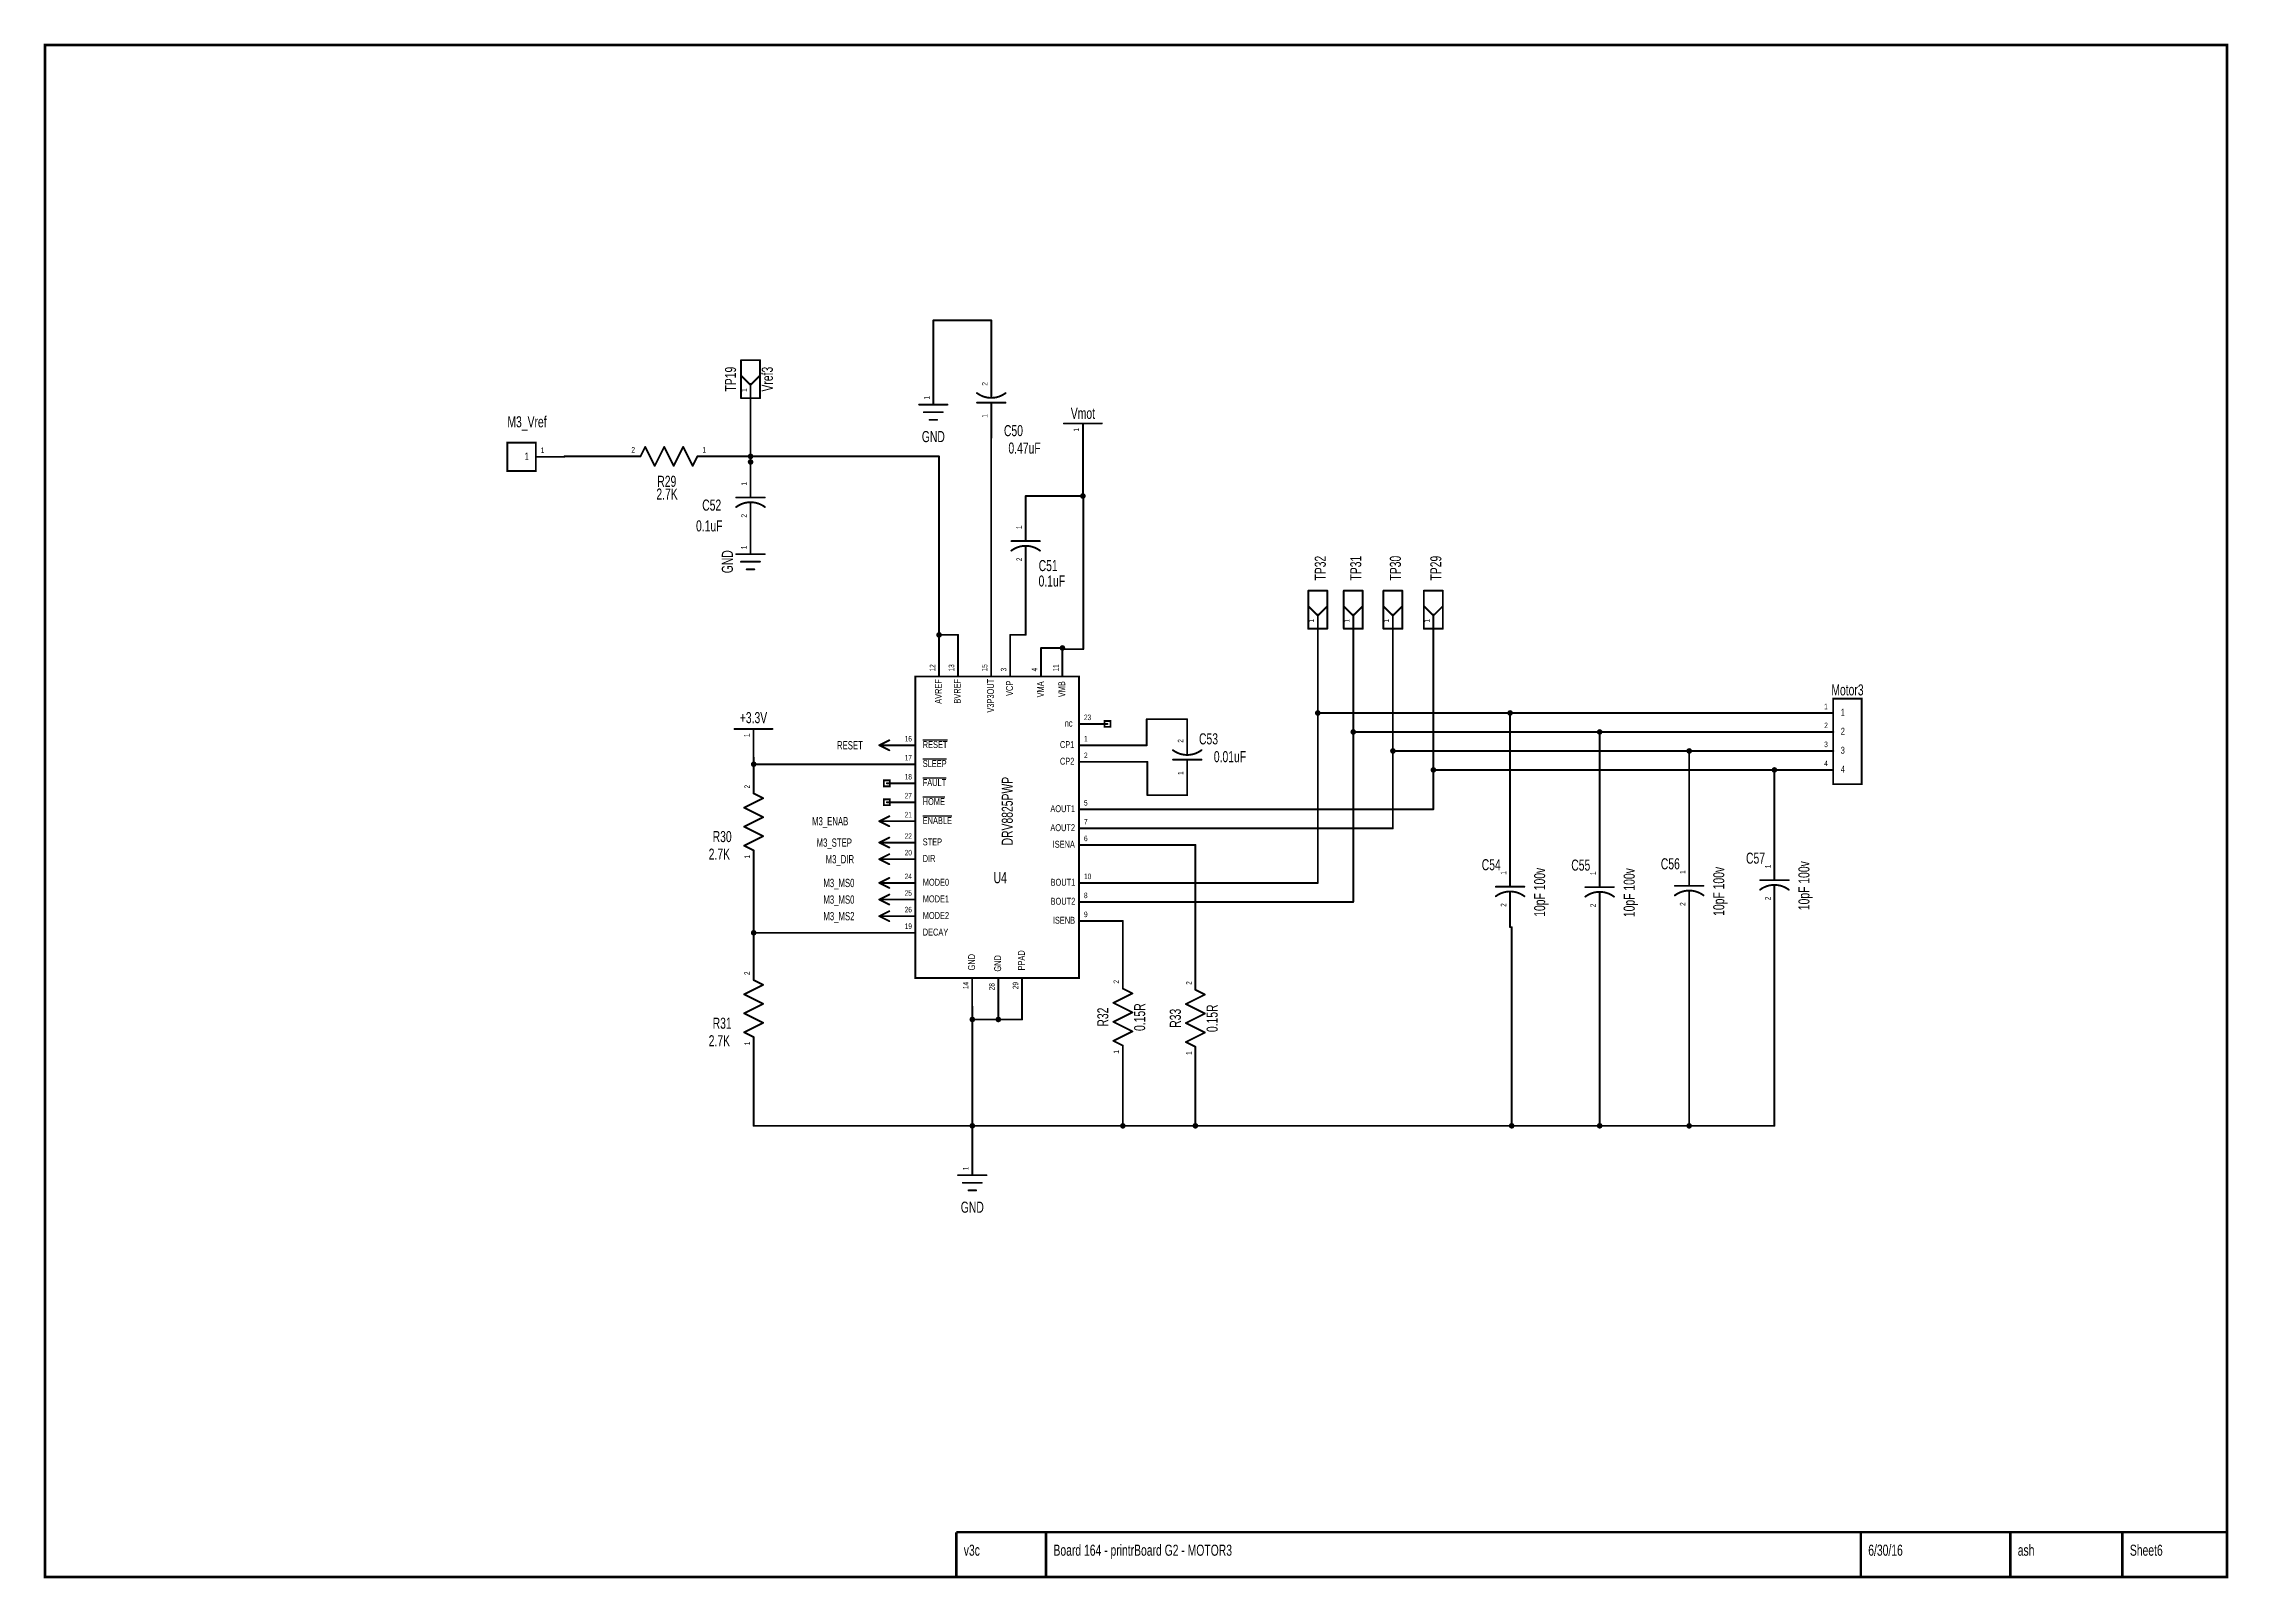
# Model space of a CAD drawing. Extents: x -2.4 to 9.1, y -2 to 6.1.
import ezdxf
from ezdxf.enums import TextEntityAlignment as Align

# ---------------------------------------------------------------- set-up
doc = ezdxf.new("R2010")
doc.units = 0
for name, color, linetype in [('Element', 253, 'CONTINUOUS'), ('Net', 50, 'CONTINUOUS'), ('Pin', 50, 'CONTINUOUS'), ('Titles', 253, 'CONTINUOUS')]:
    doc.layers.add(name, color=color, linetype=linetype)

msp = doc.modelspace()

# ---------------------------------------------------------------- texts
at = {"layer": 'Element', "width": 0.7}
for s, p in [('TP19', (1.2216, 4.291)), ('GND', (1.2051, 3.3296)), ('TP32', (4.3279, 3.2956)), ('TP31', (4.5146, 3.2956)), ('TP30', (4.7234, 3.2956)), ('TP29', (4.9365, 3.2956)), ('DRV8825PWP', (2.6794, 2.0162)), ('10pF 100v', (6.8753, 1.6235)), ('10pF 100v', (5.4832, 1.5889)), ('10pF 100v', (5.9549, 1.5869)), ('10pF 100v', (6.4266, 1.5937)), ('R32', (3.1826, 0.9315)), ('R33', (3.5645, 0.9254))]:
    msp.add_text(s, height=0.0583, rotation=90, dxfattribs=at).set_placement(p, align=Align.BOTTOM_CENTER)
for s, p in [('Vref3', (1.3397, 4.291)), ('0.15R', (3.3007, 0.9315)), ('0.15R', (3.6826, 0.9254))]:
    msp.add_text(s, height=0.0583, rotation=90, dxfattribs=at).set_placement(p, align=Align.TOP_CENTER)
for s, p in [('M3_Vref', (0.1032, 4.0198)), ('C50', (2.6652, 3.9733)), ('Vmot', (3.0311, 4.0643)), ('GND', (2.2432, 3.942)), ('0.47uF', (2.7237, 3.8816)), ('R29', (0.8395, 3.7064)), ('C52', (1.076, 3.5811)), ('0.1uF', (1.0633, 3.4717)), ('C51', (2.8481, 3.2627)), ('0.1uF', (2.8673, 3.1814)), ('Motor3', (7.0579, 2.6081)), ('+3.3V', (1.296, 2.4619)), ('C53', (3.6926, 2.3502)), ('0.01uF', (3.8056, 2.2564)), ('R30', (1.1311, 1.8356)), ('2.7K', (1.1163, 1.7432)), ('C54', (5.1816, 1.6873)), ('C55', (5.6533, 1.6853)), ('C56', (6.125, 1.6921)), ('C57', (6.5737, 1.7219)), ('R31', (1.1311, 0.8528)), ('2.7K', (1.1163, 0.7603)), ('GND', (2.4485, -0.116))]:
    msp.add_text(s, height=0.0583, dxfattribs=at).set_placement(p, align=Align.BOTTOM_CENTER)
msp.add_text('2.7K', height=0.0583, dxfattribs=at).set_placement((0.8408, 3.715), align=Align.TOP_CENTER)
msp.add_text('U4', height=0.0583, dxfattribs=at).set_placement((2.5606, 1.6192), align=Align.BOTTOM_LEFT)
at = {"layer": 'Pin', "width": 0.7}
for s, height, p in [('2', 0.0292, (2.4993, 4.2567)), ('1', 0.0292, (1.2314, 4.2234)), ('1', 0.0292, (2.194, 4.1832)), ('1', 0.0292, (2.4993, 4.0878)), ('1', 0.0292, (2.9818, 4.0151)), ('1', 0.0292, (1.2314, 3.7311)), ('2', 0.0292, (1.2314, 3.5622)), ('1', 0.0292, (2.6804, 3.5014)), ('1', 0.0292, (1.2309, 3.3958)), ('2', 0.0292, (2.6804, 3.3325)), ('1', 0.0292, (4.219, 3.0092)), ('1', 0.0292, (4.4057, 3.0092)), ('1', 0.0292, (4.6145, 3.0092)), ('1', 0.0292, (4.8276, 3.0092)), ('12', 0.0292, (2.2239, 2.7518)), ('13', 0.0292, (2.3239, 2.7518)), ('15', 0.0292, (2.4989, 2.7518)), ('3', 0.0292, (2.5989, 2.7518)), ('4', 0.0292, (2.7614, 2.7518)), ('11', 0.0292, (2.8739, 2.7518)), ('AVREF', 0.0365, (2.2513, 2.5812)), ('BVREF', 0.0365, (2.3513, 2.5823)), ('V3P3OUT', 0.0365, (2.5263, 2.5352)), ('VCP', 0.0365, (2.6263, 2.6227)), ('VMA', 0.0365, (2.7888, 2.6151)), ('VMB', 0.0365, (2.9013, 2.6162)), ('1', 0.0292, (1.2467, 2.4061)), ('2', 0.0292, (3.5311, 2.3764)), ('1', 0.0292, (3.5311, 2.2075)), ('2', 0.0292, (1.2478, 2.1355)), ('1', 0.0292, (1.2478, 1.7666)), ('1', 0.0292, (6.6239, 1.7159)), ('1', 0.0292, (5.2318, 1.6813)), ('1', 0.0292, (5.7034, 1.6793)), ('1', 0.0292, (6.1752, 1.6861)), ('2', 0.0292, (5.2318, 1.5124)), ('2', 0.0292, (5.7034, 1.5104)), ('2', 0.0292, (6.1752, 1.5172)), ('2', 0.0292, (6.6239, 1.547)), ('PPAD', 0.0365, (2.6888, 1.1772)), ('2', 0.0292, (1.2478, 1.1527)), ('GND', 0.0365, (2.4263, 1.1774)), ('GND', 0.0365, (2.5638, 1.1712)), ('14', 0.0292, (2.3989, 1.079)), ('28', 0.0292, (2.5364, 1.0727)), ('29', 0.0292, (2.6614, 1.0787)), ('2', 0.0292, (3.1924, 1.1078)), ('2', 0.0292, (3.5744, 1.1017)), ('1', 0.0292, (1.2478, 0.7838)), ('1', 0.0292, (3.1924, 0.7389)), ('1', 0.0292, (3.5744, 0.7328)), ('1', 0.0292, (2.3992, 0.1253))]:
    msp.add_text(s, height=height, rotation=90, dxfattribs=at).set_placement(p, align=Align.TOP_LEFT)
for s, height, p in [('1', 0.0292, (0.1761, 3.9311)), ('2', 0.0292, (0.6531, 3.9335)), ('1', 0.0292, (1.0269, 3.9335)), ('1', 0.0365, (0.0908, 3.9038)), ('1', 0.0292, (6.9354, 2.5823)), ('1', 0.0365, (7.0223, 2.555)), ('nc', 0.0365, (2.9352, 2.4974)), ('23', 0.0292, (3.0369, 2.5247)), ('2', 0.0292, (6.9357, 2.4823)), ('2', 0.0365, (7.0227, 2.455)), ('RESET', 0.0437, (1.7357, 2.3849)), ('16', 0.0292, (2.0924, 2.4122)), ('17', 0.0292, (2.0924, 2.3122)), ('%%oRESET', 0.0365, (2.1875, 2.3849)), ('CP1', 0.0365, (2.91, 2.3849)), ('2', 0.0292, (3.0369, 2.3247)), ('1', 0.0292, (3.0369, 2.4122)), ('3', 0.0292, (6.9355, 2.3823)), ('3', 0.0365, (7.0225, 2.355)), ('18', 0.0292, (2.0924, 2.2122)), ('%%oSLEEP', 0.0365, (2.1875, 2.2849)), ('%%oFAULT', 0.0365, (2.1875, 2.1849)), ('CP2', 0.0365, (2.91, 2.2974)), ('4', 0.0292, (6.9354, 2.2823)), ('4', 0.0365, (7.0223, 2.255)), ('27', 0.0292, (2.0924, 2.1122)), ('%%oHOME', 0.0365, (2.1875, 2.0849)), ('5', 0.0292, (3.0369, 2.0747)), ('M3_ENAB', 0.0437, (1.6044, 1.9849)), ('21', 0.0292, (2.0924, 2.0122)), ('%%oENABLE', 0.0365, (2.1875, 1.9849)), ('AOUT1', 0.0365, (2.8597, 2.0474)), ('7', 0.0292, (3.0369, 1.9747)), ('M3_STEP', 0.0437, (1.6283, 1.8724)), ('22', 0.0292, (2.0924, 1.8997)), ('STEP', 0.0365, (2.1875, 1.8724)), ('AOUT2', 0.0365, (2.8597, 1.9474)), ('ISENA', 0.0365, (2.8717, 1.8599)), ('6', 0.0292, (3.0369, 1.8872)), ('M3_DIR', 0.0437, (1.676, 1.7849)), ('20', 0.0292, (2.0924, 1.8122)), ('DIR', 0.0365, (2.1875, 1.7849)), ('M3_MS0', 0.0437, (1.6641, 1.6599)), ('24', 0.0292, (2.0924, 1.6872)), ('MODE0', 0.0365, (2.1875, 1.6599)), ('BOUT1', 0.0365, (2.8608, 1.6599)), ('10', 0.0292, (3.0369, 1.6872)), ('M3_MS0', 0.0437, (1.6641, 1.5724)), ('25', 0.0292, (2.0924, 1.5997)), ('26', 0.0292, (2.0924, 1.5122)), ('MODE1', 0.0365, (2.1875, 1.5724)), ('BOUT2', 0.0365, (2.8608, 1.5599)), ('8', 0.0292, (3.0369, 1.5872)), ('M3_MS2', 0.0437, (1.6641, 1.4849)), ('19', 0.0292, (2.0924, 1.4247)), ('MODE2', 0.0365, (2.1875, 1.4849)), ('DECAY', 0.0365, (2.1875, 1.3974)), ('ISENB', 0.0365, (2.8728, 1.4599)), ('9', 0.0292, (3.0369, 1.4872))]:
    msp.add_text(s, height=height, dxfattribs=at).set_placement(p, align=Align.TOP_LEFT)
at = {"layer": 'Titles', "width": 0.7}
for s, p in [('v3c', (2.4036, -1.8465)), ('Board 164 - printrBoard G2 - MOTOR3', (2.8761, -1.8465)), ('6/30/16', (7.1674, -1.8465)), ('ash', (7.9548, -1.8465)), ('Sheet6', (8.5454, -1.8465))]:
    msp.add_text(s, height=0.0583, dxfattribs=at).set_placement(p, align=Align.TOP_LEFT)

# ---------------------------------------------------------------- linework, layer by layer
at = {"layer": 'Element', "linetype": 'CONTINUOUS'}
for points, const_width in [([(1.2306, 4.391), (1.3306, 4.391)], 0.0098), ([(1.2306, 4.191), (1.2306, 4.391)], 0.0098), ([(1.3306, 4.391), (1.3306, 4.191)], 0.0098), ([(1.2306, 4.3098), (1.2806, 4.2598)], 0.0098), ([(1.3306, 4.3098), (1.2806, 4.2598)], 0.0098), ([(1.2806, 4.266), (1.2806, 4.191)], 0.0098), ([(1.3306, 4.191), (1.2306, 4.191)], 0.0098), ([(2.1682, 4.157), (2.3182, 4.157)], 0.0098), ([(2.4733, 4.2176), (2.4799, 4.213), (2.4868, 4.2088), (2.4939, 4.205), (2.5013, 4.2017), (2.5088, 4.1989), (2.5166, 4.1966), (2.5244, 4.1948), (2.5324, 4.1935), (2.5404, 4.1927), (2.5485, 4.1924), (2.5566, 4.1927), (2.5646, 4.1935), (2.5726, 4.1948), (2.5804, 4.1966), (2.5882, 4.1989), (2.5957, 4.2017), (2.6031, 4.205), (2.6102, 4.2088), (2.6171, 4.213), (2.6237, 4.2176)], 0.01), ([(2.6235, 4.1674), (2.4735, 4.1674)], 0.0098), ([(2.5485, 4.1924), (2.5485, 4.2305)], 0.0098), ([(2.5485, 4.1305), (2.5485, 4.1674)], 0.0098), ([(2.1932, 4.117), (2.2932, 4.117)], 0.0098), ([(2.2232, 4.077), (2.2632, 4.077)], 0.0098), ([(2.9311, 4.0578), (3.1311, 4.0578)], 0.0098), ([(0.1499, 3.9569), (0, 3.9569), (0, 3.8069), (0.1499, 3.8069), (0.1499, 3.9569)], 0.0098), ([(0.7257, 3.9343), (0.7007, 3.8843)], 0.0098), ([(0.7757, 3.8343), (0.7257, 3.9343)], 0.0098), ([(0.8257, 3.9343), (0.7757, 3.8343)], 0.0098), ([(0.8757, 3.8343), (0.8257, 3.9343)], 0.0098), ([(0.9257, 3.9343), (0.8757, 3.8343)], 0.0098), ([(0.9757, 3.8343), (0.9257, 3.9343)], 0.0098), ([(1.0007, 3.8843), (0.9757, 3.8343)], 0.0098), ([(1.2806, 3.7049), (1.2806, 3.6679)], 0.0098), ([(1.3559, 3.6177), (1.3493, 3.6224), (1.3424, 3.6266), (1.3352, 3.6303), (1.3279, 3.6336), (1.3203, 3.6364), (1.3126, 3.6387), (1.3047, 3.6405), (1.2967, 3.6418), (1.2887, 3.6426), (1.2806, 3.6429), (1.2726, 3.6426), (1.2645, 3.6418), (1.2566, 3.6405), (1.2487, 3.6387), (1.241, 3.6364), (1.2334, 3.6336), (1.226, 3.6303), (1.2189, 3.6266), (1.212, 3.6223), (1.2054, 3.6177)], 0.01), ([(1.2056, 3.6679), (1.3556, 3.6679)], 0.0098), ([(1.2806, 3.6429), (1.2806, 3.6049)], 0.0098), ([(2.7296, 3.4752), (2.7296, 3.4382)], 0.0098), ([(1.2051, 3.3696), (1.3551, 3.3696)], 0.0098), ([(2.8048, 3.388), (2.7982, 3.3927), (2.7913, 3.3969), (2.7842, 3.4006), (2.7768, 3.4039), (2.7693, 3.4067), (2.7615, 3.409), (2.7537, 3.4108), (2.7457, 3.4121), (2.7377, 3.4129), (2.7296, 3.4132), (2.7215, 3.4129), (2.7135, 3.4121), (2.7055, 3.4108), (2.6977, 3.409), (2.6899, 3.4067), (2.6824, 3.4039), (2.675, 3.4006), (2.6679, 3.3969), (2.661, 3.3926), (2.6544, 3.388)], 0.01), ([(2.6546, 3.4382), (2.8046, 3.4382)], 0.0098), ([(2.7296, 3.4132), (2.7296, 3.3752)], 0.0098), ([(1.2301, 3.3296), (1.3301, 3.3296)], 0.0098), ([(1.2601, 3.2896), (1.3001, 3.2896)], 0.0098), ([(4.2182, 3.1769), (4.3182, 3.1769)], 0.0098), ([(4.2182, 2.9769), (4.2182, 3.1769)], 0.0098), ([(4.3182, 3.1769), (4.3182, 2.9769)], 0.0098), ([(4.4049, 3.1769), (4.5049, 3.1769)], 0.0098), ([(4.4049, 2.9769), (4.4049, 3.1769)], 0.0098), ([(4.5049, 3.1769), (4.5049, 2.9769)], 0.0098), ([(4.6137, 3.1769), (4.7137, 3.1769)], 0.0098), ([(4.6137, 2.9769), (4.6137, 3.1769)], 0.0098), ([(4.7137, 3.1769), (4.7137, 2.9769)], 0.0098), ([(4.8268, 3.1769), (4.9268, 3.1769)], 0.0098), ([(4.8268, 2.9769), (4.8268, 3.1769)], 0.0098), ([(4.9268, 3.1769), (4.9268, 2.9769)], 0.0098), ([(4.2182, 3.0956), (4.2682, 3.0456)], 0.0098), ([(4.3182, 3.0956), (4.2682, 3.0456)], 0.0098), ([(4.2682, 3.0519), (4.2682, 2.9769)], 0.0098), ([(4.4049, 3.0956), (4.4549, 3.0456)], 0.0098), ([(4.5049, 3.0956), (4.4549, 3.0456)], 0.0098), ([(4.4549, 3.0519), (4.4549, 2.9769)], 0.0098), ([(4.6137, 3.0956), (4.6637, 3.0456)], 0.0098), ([(4.7137, 3.0956), (4.6637, 3.0456)], 0.0098), ([(4.6637, 3.0519), (4.6637, 2.9769)], 0.0098), ([(4.8268, 3.0956), (4.8768, 3.0456)], 0.0098), ([(4.9268, 3.0956), (4.8768, 3.0456)], 0.0098), ([(4.8768, 3.0519), (4.8768, 2.9769)], 0.0098), ([(4.3182, 2.9769), (4.2182, 2.9769)], 0.0098), ([(4.5049, 2.9769), (4.4049, 2.9769)], 0.0098), ([(4.7137, 2.9769), (4.6137, 2.9769)], 0.0098), ([(4.9268, 2.9769), (4.8268, 2.9769)], 0.0098), ([(2.1481, 2.7255), (3.0106, 2.7255), (3.0106, 1.138), (2.1481, 1.138), (2.1481, 2.7255)], 0.0098), ([(6.9829, 2.6081), (7.1328, 2.6081), (7.1328, 2.1581), (6.9829, 2.1581), (6.9829, 2.6081)], 0.0098), ([(1.196, 2.4488), (1.396, 2.4488)], 0.0098), ([(3.5051, 2.3373), (3.5117, 2.3327), (3.5186, 2.3285), (3.5257, 2.3247), (3.5331, 2.3214), (3.5407, 2.3186), (3.5484, 2.3163), (3.5563, 2.3145), (3.5642, 2.3132), (3.5723, 2.3124), (3.5803, 2.3122), (3.5884, 2.3124), (3.5964, 2.3132), (3.6044, 2.3145), (3.6123, 2.3163), (3.62, 2.3186), (3.6276, 2.3214), (3.6349, 2.3247), (3.6421, 2.3285), (3.649, 2.3327), (3.6556, 2.3374)], 0.01), ([(3.5803, 2.3122), (3.5803, 2.3502)], 0.0098), ([(3.6553, 2.2872), (3.5053, 2.2872)], 0.0098), ([(3.5803, 2.2502), (3.5803, 2.2872)], 0.0098), ([(1.247, 2.0343), (1.347, 2.0843)], 0.0098), ([(1.347, 2.0843), (1.297, 2.1093)], 0.0098), ([(1.347, 1.9843), (1.247, 2.0343)], 0.0098), ([(1.247, 1.9343), (1.347, 1.9843)], 0.0098), ([(1.347, 1.8843), (1.247, 1.9343)], 0.0098), ([(1.247, 1.8343), (1.347, 1.8843)], 0.0098), ([(1.297, 1.8093), (1.247, 1.8343)], 0.0098), ([(5.206, 1.6181), (5.356, 1.6181)], 0.0098), ([(5.281, 1.6551), (5.281, 1.6181)], 0.0098), ([(5.6776, 1.6161), (5.8276, 1.6161)], 0.0098), ([(5.7526, 1.6531), (5.7526, 1.6161)], 0.0098), ([(6.1494, 1.6229), (6.2994, 1.6229)], 0.0098), ([(6.2244, 1.6599), (6.2244, 1.6229)], 0.0098), ([(6.7483, 1.6025), (6.7417, 1.6072), (6.7348, 1.6114), (6.7277, 1.6151), (6.7203, 1.6184), (6.7127, 1.6212), (6.705, 1.6235), (6.6971, 1.6253), (6.6892, 1.6266), (6.6812, 1.6274), (6.6731, 1.6277), (6.665, 1.6274), (6.657, 1.6266), (6.649, 1.6253), (6.6412, 1.6235), (6.6334, 1.6212), (6.6259, 1.6184), (6.6185, 1.6151), (6.6113, 1.6114), (6.6045, 1.6071), (6.5979, 1.6025)], 0.01), ([(6.5981, 1.6527), (6.7481, 1.6527)], 0.0098), ([(6.6731, 1.6897), (6.6731, 1.6527)], 0.0098), ([(6.6731, 1.6277), (6.6731, 1.5897)], 0.0098), ([(5.3562, 1.5679), (5.3496, 1.5725), (5.3427, 1.5768), (5.3356, 1.5805), (5.3282, 1.5838), (5.3206, 1.5866), (5.3129, 1.5889), (5.305, 1.5907), (5.2971, 1.592), (5.289, 1.5928), (5.281, 1.5931), (5.2729, 1.5928), (5.2649, 1.592), (5.2569, 1.5907), (5.2491, 1.5889), (5.2413, 1.5866), (5.2338, 1.5838), (5.2264, 1.5805), (5.2192, 1.5767), (5.2124, 1.5725), (5.2058, 1.5679)], 0.01), ([(5.281, 1.5931), (5.281, 1.5551)], 0.0098), ([(5.8279, 1.5659), (5.8213, 1.5705), (5.8144, 1.5748), (5.8072, 1.5785), (5.7999, 1.5818), (5.7923, 1.5846), (5.7846, 1.5869), (5.7767, 1.5887), (5.7687, 1.59), (5.7607, 1.5908), (5.7526, 1.5911), (5.7446, 1.5908), (5.7365, 1.59), (5.7286, 1.5887), (5.7207, 1.5869), (5.713, 1.5846), (5.7054, 1.5818), (5.698, 1.5785), (5.6909, 1.5747), (5.684, 1.5705), (5.6774, 1.5659)], 0.01), ([(5.7526, 1.5911), (5.7526, 1.5531)], 0.0098), ([(6.2996, 1.5727), (6.293, 1.5773), (6.2861, 1.5816), (6.279, 1.5853), (6.2716, 1.5886), (6.264, 1.5914), (6.2563, 1.5937), (6.2484, 1.5955), (6.2405, 1.5968), (6.2324, 1.5976), (6.2244, 1.5979), (6.2163, 1.5976), (6.2083, 1.5968), (6.2003, 1.5955), (6.1924, 1.5937), (6.1847, 1.5914), (6.1771, 1.5886), (6.1698, 1.5853), (6.1626, 1.5815), (6.1557, 1.5773), (6.1491, 1.5727)], 0.01), ([(6.2244, 1.5979), (6.2244, 1.5599)], 0.0098), ([(1.247, 1.0515), (1.347, 1.1015)], 0.0098), ([(1.347, 1.0015), (1.247, 1.0515)], 0.0098), ([(1.347, 1.1015), (1.297, 1.1265)], 0.0098), ([(3.1916, 1.0065), (3.2916, 1.0565)], 0.0098), ([(3.2916, 1.0565), (3.2416, 1.0815)], 0.0098), ([(3.5736, 1.0004), (3.6736, 1.0504)], 0.0098), ([(3.6736, 1.0504), (3.6236, 1.0754)], 0.0098), ([(1.247, 0.9515), (1.347, 1.0015)], 0.0098), ([(1.347, 0.9015), (1.247, 0.9515)], 0.0098), ([(3.2916, 0.9565), (3.1916, 1.0065)], 0.0098), ([(3.1916, 0.9065), (3.2916, 0.9565)], 0.0098), ([(3.6736, 0.9504), (3.5736, 1.0004)], 0.0098), ([(3.5736, 0.9004), (3.6736, 0.9504)], 0.0098), ([(1.247, 0.8515), (1.347, 0.9015)], 0.0098), ([(1.297, 0.8265), (1.247, 0.8515)], 0.0098), ([(3.2916, 0.8565), (3.1916, 0.9065)], 0.0098), ([(3.1916, 0.8065), (3.2916, 0.8565)], 0.0098), ([(3.2416, 0.7815), (3.1916, 0.8065)], 0.0098), ([(3.6736, 0.8504), (3.5736, 0.9004)], 0.0098), ([(3.5736, 0.8004), (3.6736, 0.8504)], 0.0098), ([(3.6236, 0.7754), (3.5736, 0.8004)], 0.0098), ([(2.3735, 0.0991), (2.5235, 0.0991)], 0.0098), ([(2.3985, 0.0591), (2.4985, 0.0591)], 0.0098), ([(2.4285, 0.0191), (2.4685, 0.0191)], 0.0098)]:
    msp.add_lwpolyline(points, dxfattribs=dict(at, const_width=const_width))
for points, const_width in [([(1.2282, 4.391, 1), (1.2331, 4.391, 1), (1.2282, 4.391, 1)], 0.0049), ([(1.2282, 4.391, 1), (1.2331, 4.391, 1), (1.2282, 4.391, 1)], 0.0049), ([(1.3282, 4.391, 1), (1.3331, 4.391, 1), (1.3282, 4.391, 1)], 0.0049), ([(1.3282, 4.391, 1), (1.3331, 4.391, 1), (1.3282, 4.391, 1)], 0.0049), ([(1.2282, 4.3098, 1), (1.2331, 4.3098, 1), (1.2282, 4.3098, 1)], 0.0049), ([(1.2782, 4.266, 1), (1.2831, 4.266, 1), (1.2782, 4.266, 1)], 0.0049), ([(1.2782, 4.2598, 1), (1.2831, 4.2598, 1), (1.2782, 4.2598, 1)], 0.0049), ([(1.2782, 4.2598, 1), (1.2831, 4.2598, 1), (1.2782, 4.2598, 1)], 0.0049), ([(1.3282, 4.3098, 1), (1.3331, 4.3098, 1), (1.3282, 4.3098, 1)], 0.0049), ([(1.2282, 4.191, 1), (1.2331, 4.191, 1), (1.2282, 4.191, 1)], 0.0049), ([(1.2282, 4.191, 1), (1.2331, 4.191, 1), (1.2282, 4.191, 1)], 0.0049), ([(1.2782, 4.191, 1), (1.2831, 4.191, 1), (1.2782, 4.191, 1)], 0.0049), ([(1.3282, 4.191, 1), (1.3331, 4.191, 1), (1.3282, 4.191, 1)], 0.0049), ([(1.3282, 4.191, 1), (1.3331, 4.191, 1), (1.3282, 4.191, 1)], 0.0049), ([(2.1658, 4.157, 1), (2.1707, 4.157, 1), (2.1658, 4.157, 1)], 0.0049), ([(2.3158, 4.157, 1), (2.3207, 4.157, 1), (2.3158, 4.157, 1)], 0.0049), ([(2.4708, 4.2176, 1), (2.4758, 4.2176, 1), (2.4708, 4.2176, 1)], 0.005), ([(2.471, 4.1674, 1), (2.476, 4.1674, 1), (2.471, 4.1674, 1)], 0.0049), ([(2.546, 4.2305, 1), (2.551, 4.2305, 1), (2.546, 4.2305, 1)], 0.0049), ([(2.546, 4.1924, 1), (2.551, 4.1924, 1), (2.546, 4.1924, 1)], 0.0049), ([(2.546, 4.1674, 1), (2.551, 4.1674, 1), (2.546, 4.1674, 1)], 0.0049), ([(2.621, 4.1674, 1), (2.626, 4.1674, 1), (2.621, 4.1674, 1)], 0.0049), ([(2.6212, 4.2176, 1), (2.6262, 4.2176, 1), (2.6212, 4.2176, 1)], 0.005), ([(2.1908, 4.117, 1), (2.1957, 4.117, 1), (2.1908, 4.117, 1)], 0.0049), ([(2.2208, 4.077, 1), (2.2257, 4.077, 1), (2.2208, 4.077, 1)], 0.0049), ([(2.2608, 4.077, 1), (2.2657, 4.077, 1), (2.2608, 4.077, 1)], 0.0049), ([(2.2908, 4.117, 1), (2.2957, 4.117, 1), (2.2908, 4.117, 1)], 0.0049), ([(2.546, 4.1305, 1), (2.551, 4.1305, 1), (2.546, 4.1305, 1)], 0.0049), ([(2.9286, 4.0578, 1), (2.9335, 4.0578, 1), (2.9286, 4.0578, 1)], 0.0049), ([(3.1286, 4.0578, 1), (3.1335, 4.0578, 1), (3.1286, 4.0578, 1)], 0.0049), ([(0.7232, 3.9343, 1), (0.7282, 3.9343, 1), (0.7232, 3.9343, 1)], 0.0049), ([(0.7232, 3.9343, 1), (0.7282, 3.9343, 1), (0.7232, 3.9343, 1)], 0.0049), ([(0.8232, 3.9343, 1), (0.8282, 3.9343, 1), (0.8232, 3.9343, 1)], 0.0049), ([(0.8232, 3.9343, 1), (0.8282, 3.9343, 1), (0.8232, 3.9343, 1)], 0.0049), ([(0.9232, 3.9343, 1), (0.9282, 3.9343, 1), (0.9232, 3.9343, 1)], 0.0049), ([(0.9232, 3.9343, 1), (0.9282, 3.9343, 1), (0.9232, 3.9343, 1)], 0.0049), ([(0.6982, 3.8843, 1), (0.7032, 3.8843, 1), (0.6982, 3.8843, 1)], 0.0049), ([(0.7732, 3.8343, 1), (0.7782, 3.8343, 1), (0.7732, 3.8343, 1)], 0.0049), ([(0.7732, 3.8343, 1), (0.7782, 3.8343, 1), (0.7732, 3.8343, 1)], 0.0049), ([(0.8732, 3.8343, 1), (0.8782, 3.8343, 1), (0.8732, 3.8343, 1)], 0.0049), ([(0.8732, 3.8343, 1), (0.8782, 3.8343, 1), (0.8732, 3.8343, 1)], 0.0049), ([(0.9732, 3.8343, 1), (0.9782, 3.8343, 1), (0.9732, 3.8343, 1)], 0.0049), ([(0.9732, 3.8343, 1), (0.9782, 3.8343, 1), (0.9732, 3.8343, 1)], 0.0049), ([(0.9982, 3.8843, 1), (1.0032, 3.8843, 1), (0.9982, 3.8843, 1)], 0.0049), ([(1.2782, 3.7049, 1), (1.2831, 3.7049, 1), (1.2782, 3.7049, 1)], 0.0049), ([(1.2029, 3.6177, 1), (1.2079, 3.6177, 1), (1.2029, 3.6177, 1)], 0.005), ([(1.2032, 3.6679, 1), (1.2081, 3.6679, 1), (1.2032, 3.6679, 1)], 0.0049), ([(1.2782, 3.6679, 1), (1.2831, 3.6679, 1), (1.2782, 3.6679, 1)], 0.0049), ([(1.2782, 3.6429, 1), (1.2831, 3.6429, 1), (1.2782, 3.6429, 1)], 0.0049), ([(1.2782, 3.6049, 1), (1.2831, 3.6049, 1), (1.2782, 3.6049, 1)], 0.0049), ([(1.3532, 3.6679, 1), (1.3581, 3.6679, 1), (1.3532, 3.6679, 1)], 0.0049), ([(1.3534, 3.6177, 1), (1.3584, 3.6177, 1), (1.3534, 3.6177, 1)], 0.005), ([(2.7271, 3.4752, 1), (2.7321, 3.4752, 1), (2.7271, 3.4752, 1)], 0.0049), ([(1.2027, 3.3696, 1), (1.2076, 3.3696, 1), (1.2027, 3.3696, 1)], 0.0049), ([(1.3527, 3.3696, 1), (1.3576, 3.3696, 1), (1.3527, 3.3696, 1)], 0.0049), ([(2.6519, 3.388, 1), (2.6569, 3.388, 1), (2.6519, 3.388, 1)], 0.005), ([(2.6521, 3.4382, 1), (2.6571, 3.4382, 1), (2.6521, 3.4382, 1)], 0.0049), ([(2.7271, 3.4382, 1), (2.7321, 3.4382, 1), (2.7271, 3.4382, 1)], 0.0049), ([(2.7271, 3.4132, 1), (2.7321, 3.4132, 1), (2.7271, 3.4132, 1)], 0.0049), ([(2.7271, 3.3752, 1), (2.7321, 3.3752, 1), (2.7271, 3.3752, 1)], 0.0049), ([(2.8021, 3.4382, 1), (2.8071, 3.4382, 1), (2.8021, 3.4382, 1)], 0.0049), ([(2.8023, 3.388, 1), (2.8073, 3.388, 1), (2.8023, 3.388, 1)], 0.005), ([(1.2277, 3.3296, 1), (1.2326, 3.3296, 1), (1.2277, 3.3296, 1)], 0.0049), ([(1.2577, 3.2896, 1), (1.2626, 3.2896, 1), (1.2577, 3.2896, 1)], 0.0049), ([(1.2977, 3.2896, 1), (1.3026, 3.2896, 1), (1.2977, 3.2896, 1)], 0.0049), ([(1.3277, 3.3296, 1), (1.3326, 3.3296, 1), (1.3277, 3.3296, 1)], 0.0049), ([(4.2157, 3.1769, 1), (4.2206, 3.1769, 1), (4.2157, 3.1769, 1)], 0.0049), ([(4.2157, 3.1769, 1), (4.2206, 3.1769, 1), (4.2157, 3.1769, 1)], 0.0049), ([(4.3157, 3.1769, 1), (4.3206, 3.1769, 1), (4.3157, 3.1769, 1)], 0.0049), ([(4.3157, 3.1769, 1), (4.3206, 3.1769, 1), (4.3157, 3.1769, 1)], 0.0049), ([(4.4025, 3.1769, 1), (4.4074, 3.1769, 1), (4.4025, 3.1769, 1)], 0.0049), ([(4.4025, 3.1769, 1), (4.4074, 3.1769, 1), (4.4025, 3.1769, 1)], 0.0049), ([(4.5025, 3.1769, 1), (4.5074, 3.1769, 1), (4.5025, 3.1769, 1)], 0.0049), ([(4.5025, 3.1769, 1), (4.5074, 3.1769, 1), (4.5025, 3.1769, 1)], 0.0049), ([(4.6113, 3.1769, 1), (4.6162, 3.1769, 1), (4.6113, 3.1769, 1)], 0.0049), ([(4.6113, 3.1769, 1), (4.6162, 3.1769, 1), (4.6113, 3.1769, 1)], 0.0049), ([(4.7113, 3.1769, 1), (4.7162, 3.1769, 1), (4.7113, 3.1769, 1)], 0.0049), ([(4.7113, 3.1769, 1), (4.7162, 3.1769, 1), (4.7113, 3.1769, 1)], 0.0049), ([(4.8244, 3.1769, 1), (4.8293, 3.1769, 1), (4.8244, 3.1769, 1)], 0.0049), ([(4.8244, 3.1769, 1), (4.8293, 3.1769, 1), (4.8244, 3.1769, 1)], 0.0049), ([(4.9244, 3.1769, 1), (4.9293, 3.1769, 1), (4.9244, 3.1769, 1)], 0.0049), ([(4.9244, 3.1769, 1), (4.9293, 3.1769, 1), (4.9244, 3.1769, 1)], 0.0049), ([(4.2157, 3.0956, 1), (4.2206, 3.0956, 1), (4.2157, 3.0956, 1)], 0.0049), ([(4.2657, 3.0519, 1), (4.2706, 3.0519, 1), (4.2657, 3.0519, 1)], 0.0049), ([(4.2657, 3.0456, 1), (4.2706, 3.0456, 1), (4.2657, 3.0456, 1)], 0.0049), ([(4.2657, 3.0456, 1), (4.2706, 3.0456, 1), (4.2657, 3.0456, 1)], 0.0049), ([(4.3157, 3.0956, 1), (4.3206, 3.0956, 1), (4.3157, 3.0956, 1)], 0.0049), ([(4.4025, 3.0956, 1), (4.4074, 3.0956, 1), (4.4025, 3.0956, 1)], 0.0049), ([(4.4525, 3.0519, 1), (4.4574, 3.0519, 1), (4.4525, 3.0519, 1)], 0.0049), ([(4.4525, 3.0456, 1), (4.4574, 3.0456, 1), (4.4525, 3.0456, 1)], 0.0049), ([(4.4525, 3.0456, 1), (4.4574, 3.0456, 1), (4.4525, 3.0456, 1)], 0.0049), ([(4.5025, 3.0956, 1), (4.5074, 3.0956, 1), (4.5025, 3.0956, 1)], 0.0049), ([(4.6113, 3.0956, 1), (4.6162, 3.0956, 1), (4.6113, 3.0956, 1)], 0.0049), ([(4.6613, 3.0519, 1), (4.6662, 3.0519, 1), (4.6613, 3.0519, 1)], 0.0049), ([(4.6613, 3.0456, 1), (4.6662, 3.0456, 1), (4.6613, 3.0456, 1)], 0.0049), ([(4.6613, 3.0456, 1), (4.6662, 3.0456, 1), (4.6613, 3.0456, 1)], 0.0049), ([(4.7113, 3.0956, 1), (4.7162, 3.0956, 1), (4.7113, 3.0956, 1)], 0.0049), ([(4.8244, 3.0956, 1), (4.8293, 3.0956, 1), (4.8244, 3.0956, 1)], 0.0049), ([(4.8744, 3.0519, 1), (4.8793, 3.0519, 1), (4.8744, 3.0519, 1)], 0.0049), ([(4.8744, 3.0456, 1), (4.8793, 3.0456, 1), (4.8744, 3.0456, 1)], 0.0049), ([(4.8744, 3.0456, 1), (4.8793, 3.0456, 1), (4.8744, 3.0456, 1)], 0.0049), ([(4.9244, 3.0956, 1), (4.9293, 3.0956, 1), (4.9244, 3.0956, 1)], 0.0049), ([(4.2157, 2.9769, 1), (4.2206, 2.9769, 1), (4.2157, 2.9769, 1)], 0.0049), ([(4.2157, 2.9769, 1), (4.2206, 2.9769, 1), (4.2157, 2.9769, 1)], 0.0049), ([(4.2657, 2.9769, 1), (4.2706, 2.9769, 1), (4.2657, 2.9769, 1)], 0.0049), ([(4.3157, 2.9769, 1), (4.3206, 2.9769, 1), (4.3157, 2.9769, 1)], 0.0049), ([(4.3157, 2.9769, 1), (4.3206, 2.9769, 1), (4.3157, 2.9769, 1)], 0.0049), ([(4.4025, 2.9769, 1), (4.4074, 2.9769, 1), (4.4025, 2.9769, 1)], 0.0049), ([(4.4025, 2.9769, 1), (4.4074, 2.9769, 1), (4.4025, 2.9769, 1)], 0.0049), ([(4.4525, 2.9769, 1), (4.4574, 2.9769, 1), (4.4525, 2.9769, 1)], 0.0049), ([(4.5025, 2.9769, 1), (4.5074, 2.9769, 1), (4.5025, 2.9769, 1)], 0.0049), ([(4.5025, 2.9769, 1), (4.5074, 2.9769, 1), (4.5025, 2.9769, 1)], 0.0049), ([(4.6113, 2.9769, 1), (4.6162, 2.9769, 1), (4.6113, 2.9769, 1)], 0.0049), ([(4.6113, 2.9769, 1), (4.6162, 2.9769, 1), (4.6113, 2.9769, 1)], 0.0049), ([(4.6613, 2.9769, 1), (4.6662, 2.9769, 1), (4.6613, 2.9769, 1)], 0.0049), ([(4.7113, 2.9769, 1), (4.7162, 2.9769, 1), (4.7113, 2.9769, 1)], 0.0049), ([(4.7113, 2.9769, 1), (4.7162, 2.9769, 1), (4.7113, 2.9769, 1)], 0.0049), ([(4.8244, 2.9769, 1), (4.8293, 2.9769, 1), (4.8244, 2.9769, 1)], 0.0049), ([(4.8244, 2.9769, 1), (4.8293, 2.9769, 1), (4.8244, 2.9769, 1)], 0.0049), ([(4.8744, 2.9769, 1), (4.8793, 2.9769, 1), (4.8744, 2.9769, 1)], 0.0049), ([(4.9244, 2.9769, 1), (4.9293, 2.9769, 1), (4.9244, 2.9769, 1)], 0.0049), ([(4.9244, 2.9769, 1), (4.9293, 2.9769, 1), (4.9244, 2.9769, 1)], 0.0049), ([(1.1935, 2.4488, 1), (1.1984, 2.4488, 1), (1.1935, 2.4488, 1)], 0.0049), ([(1.3935, 2.4488, 1), (1.3984, 2.4488, 1), (1.3935, 2.4488, 1)], 0.0049), ([(3.5026, 2.3373, 1), (3.5076, 2.3373, 1), (3.5026, 2.3373, 1)], 0.005), ([(3.5779, 2.3502, 1), (3.5828, 2.3502, 1), (3.5779, 2.3502, 1)], 0.0049), ([(3.5779, 2.3122, 1), (3.5828, 2.3122, 1), (3.5779, 2.3122, 1)], 0.0049), ([(3.6531, 2.3374, 1), (3.6581, 2.3374, 1), (3.6531, 2.3374, 1)], 0.005), ([(3.5029, 2.2872, 1), (3.5078, 2.2872, 1), (3.5029, 2.2872, 1)], 0.0049), ([(3.5779, 2.2872, 1), (3.5828, 2.2872, 1), (3.5779, 2.2872, 1)], 0.0049), ([(3.5779, 2.2502, 1), (3.5828, 2.2502, 1), (3.5779, 2.2502, 1)], 0.0049), ([(3.6529, 2.2872, 1), (3.6578, 2.2872, 1), (3.6529, 2.2872, 1)], 0.0049), ([(1.2946, 2.1093, 1), (1.2995, 2.1093, 1), (1.2946, 2.1093, 1)], 0.0049), ([(1.3446, 2.0843, 1), (1.3495, 2.0843, 1), (1.3446, 2.0843, 1)], 0.0049), ([(1.3446, 2.0843, 1), (1.3495, 2.0843, 1), (1.3446, 2.0843, 1)], 0.0049), ([(1.2446, 2.0343, 1), (1.2495, 2.0343, 1), (1.2446, 2.0343, 1)], 0.0049), ([(1.2446, 2.0343, 1), (1.2495, 2.0343, 1), (1.2446, 2.0343, 1)], 0.0049), ([(1.3446, 1.9843, 1), (1.3495, 1.9843, 1), (1.3446, 1.9843, 1)], 0.0049), ([(1.3446, 1.9843, 1), (1.3495, 1.9843, 1), (1.3446, 1.9843, 1)], 0.0049), ([(1.2446, 1.9343, 1), (1.2495, 1.9343, 1), (1.2446, 1.9343, 1)], 0.0049), ([(1.2446, 1.9343, 1), (1.2495, 1.9343, 1), (1.2446, 1.9343, 1)], 0.0049), ([(1.3446, 1.8843, 1), (1.3495, 1.8843, 1), (1.3446, 1.8843, 1)], 0.0049), ([(1.3446, 1.8843, 1), (1.3495, 1.8843, 1), (1.3446, 1.8843, 1)], 0.0049), ([(1.2446, 1.8343, 1), (1.2495, 1.8343, 1), (1.2446, 1.8343, 1)], 0.0049), ([(1.2446, 1.8343, 1), (1.2495, 1.8343, 1), (1.2446, 1.8343, 1)], 0.0049), ([(1.2946, 1.8093, 1), (1.2995, 1.8093, 1), (1.2946, 1.8093, 1)], 0.0049), ([(5.2035, 1.6181, 1), (5.2084, 1.6181, 1), (5.2035, 1.6181, 1)], 0.0049), ([(5.2785, 1.6551, 1), (5.2834, 1.6551, 1), (5.2785, 1.6551, 1)], 0.0049), ([(5.2785, 1.6181, 1), (5.2834, 1.6181, 1), (5.2785, 1.6181, 1)], 0.0049), ([(5.3535, 1.6181, 1), (5.3584, 1.6181, 1), (5.3535, 1.6181, 1)], 0.0049), ([(5.6752, 1.6161, 1), (5.6801, 1.6161, 1), (5.6752, 1.6161, 1)], 0.0049), ([(5.7502, 1.6531, 1), (5.7551, 1.6531, 1), (5.7502, 1.6531, 1)], 0.0049), ([(5.7502, 1.6161, 1), (5.7551, 1.6161, 1), (5.7502, 1.6161, 1)], 0.0049), ([(5.8252, 1.6161, 1), (5.8301, 1.6161, 1), (5.8252, 1.6161, 1)], 0.0049), ([(6.1469, 1.6229, 1), (6.1518, 1.6229, 1), (6.1469, 1.6229, 1)], 0.0049), ([(6.2219, 1.6599, 1), (6.2268, 1.6599, 1), (6.2219, 1.6599, 1)], 0.0049), ([(6.2219, 1.6229, 1), (6.2268, 1.6229, 1), (6.2219, 1.6229, 1)], 0.0049), ([(6.2969, 1.6229, 1), (6.3018, 1.6229, 1), (6.2969, 1.6229, 1)], 0.0049), ([(6.5956, 1.6527, 1), (6.6005, 1.6527, 1), (6.5956, 1.6527, 1)], 0.0049), ([(6.6706, 1.6897, 1), (6.6755, 1.6897, 1), (6.6706, 1.6897, 1)], 0.0049), ([(6.6706, 1.6527, 1), (6.6755, 1.6527, 1), (6.6706, 1.6527, 1)], 0.0049), ([(6.6706, 1.6277, 1), (6.6755, 1.6277, 1), (6.6706, 1.6277, 1)], 0.0049), ([(6.7456, 1.6527, 1), (6.7505, 1.6527, 1), (6.7456, 1.6527, 1)], 0.0049), ([(5.2033, 1.5679, 1), (5.2083, 1.5679, 1), (5.2033, 1.5679, 1)], 0.005), ([(5.2785, 1.5931, 1), (5.2834, 1.5931, 1), (5.2785, 1.5931, 1)], 0.0049), ([(5.2785, 1.5551, 1), (5.2834, 1.5551, 1), (5.2785, 1.5551, 1)], 0.0049), ([(5.3537, 1.5679, 1), (5.3587, 1.5679, 1), (5.3537, 1.5679, 1)], 0.005), ([(5.6749, 1.5659, 1), (5.6799, 1.5659, 1), (5.6749, 1.5659, 1)], 0.005), ([(5.7502, 1.5911, 1), (5.7551, 1.5911, 1), (5.7502, 1.5911, 1)], 0.0049), ([(5.7502, 1.5531, 1), (5.7551, 1.5531, 1), (5.7502, 1.5531, 1)], 0.0049), ([(5.8254, 1.5659, 1), (5.8304, 1.5659, 1), (5.8254, 1.5659, 1)], 0.005), ([(6.1466, 1.5727, 1), (6.1516, 1.5727, 1), (6.1466, 1.5727, 1)], 0.005), ([(6.2219, 1.5979, 1), (6.2268, 1.5979, 1), (6.2219, 1.5979, 1)], 0.0049), ([(6.2219, 1.5599, 1), (6.2268, 1.5599, 1), (6.2219, 1.5599, 1)], 0.0049), ([(6.2971, 1.5727, 1), (6.3021, 1.5727, 1), (6.2971, 1.5727, 1)], 0.005), ([(6.5954, 1.6025, 1), (6.6004, 1.6025, 1), (6.5954, 1.6025, 1)], 0.005), ([(6.6706, 1.5897, 1), (6.6755, 1.5897, 1), (6.6706, 1.5897, 1)], 0.0049), ([(6.7458, 1.6025, 1), (6.7508, 1.6025, 1), (6.7458, 1.6025, 1)], 0.005), ([(1.2446, 1.0515, 1), (1.2495, 1.0515, 1), (1.2446, 1.0515, 1)], 0.0049), ([(1.2446, 1.0515, 1), (1.2495, 1.0515, 1), (1.2446, 1.0515, 1)], 0.0049), ([(1.2946, 1.1265, 1), (1.2995, 1.1265, 1), (1.2946, 1.1265, 1)], 0.0049), ([(1.3446, 1.1015, 1), (1.3495, 1.1015, 1), (1.3446, 1.1015, 1)], 0.0049), ([(1.3446, 1.1015, 1), (1.3495, 1.1015, 1), (1.3446, 1.1015, 1)], 0.0049), ([(3.2392, 1.0815, 1), (3.2441, 1.0815, 1), (3.2392, 1.0815, 1)], 0.0049), ([(3.2892, 1.0565, 1), (3.2941, 1.0565, 1), (3.2892, 1.0565, 1)], 0.0049), ([(3.2892, 1.0565, 1), (3.2941, 1.0565, 1), (3.2892, 1.0565, 1)], 0.0049), ([(3.6211, 1.0754, 1), (3.626, 1.0754, 1), (3.6211, 1.0754, 1)], 0.0049), ([(3.6711, 1.0504, 1), (3.676, 1.0504, 1), (3.6711, 1.0504, 1)], 0.0049), ([(3.6711, 1.0504, 1), (3.676, 1.0504, 1), (3.6711, 1.0504, 1)], 0.0049), ([(1.2446, 0.9515, 1), (1.2495, 0.9515, 1), (1.2446, 0.9515, 1)], 0.0049), ([(1.2446, 0.9515, 1), (1.2495, 0.9515, 1), (1.2446, 0.9515, 1)], 0.0049), ([(1.3446, 1.0015, 1), (1.3495, 1.0015, 1), (1.3446, 1.0015, 1)], 0.0049), ([(1.3446, 1.0015, 1), (1.3495, 1.0015, 1), (1.3446, 1.0015, 1)], 0.0049), ([(3.1892, 1.0065, 1), (3.1941, 1.0065, 1), (3.1892, 1.0065, 1)], 0.0049), ([(3.1892, 1.0065, 1), (3.1941, 1.0065, 1), (3.1892, 1.0065, 1)], 0.0049), ([(3.2892, 0.9565, 1), (3.2941, 0.9565, 1), (3.2892, 0.9565, 1)], 0.0049), ([(3.2892, 0.9565, 1), (3.2941, 0.9565, 1), (3.2892, 0.9565, 1)], 0.0049), ([(3.5711, 1.0004, 1), (3.576, 1.0004, 1), (3.5711, 1.0004, 1)], 0.0049), ([(3.5711, 1.0004, 1), (3.576, 1.0004, 1), (3.5711, 1.0004, 1)], 0.0049), ([(3.6711, 0.9504, 1), (3.676, 0.9504, 1), (3.6711, 0.9504, 1)], 0.0049), ([(3.6711, 0.9504, 1), (3.676, 0.9504, 1), (3.6711, 0.9504, 1)], 0.0049), ([(1.2446, 0.8515, 1), (1.2495, 0.8515, 1), (1.2446, 0.8515, 1)], 0.0049), ([(1.2446, 0.8515, 1), (1.2495, 0.8515, 1), (1.2446, 0.8515, 1)], 0.0049), ([(1.2946, 0.8265, 1), (1.2995, 0.8265, 1), (1.2946, 0.8265, 1)], 0.0049), ([(1.3446, 0.9015, 1), (1.3495, 0.9015, 1), (1.3446, 0.9015, 1)], 0.0049), ([(1.3446, 0.9015, 1), (1.3495, 0.9015, 1), (1.3446, 0.9015, 1)], 0.0049), ([(3.1892, 0.9065, 1), (3.1941, 0.9065, 1), (3.1892, 0.9065, 1)], 0.0049), ([(3.1892, 0.9065, 1), (3.1941, 0.9065, 1), (3.1892, 0.9065, 1)], 0.0049), ([(3.1892, 0.8065, 1), (3.1941, 0.8065, 1), (3.1892, 0.8065, 1)], 0.0049), ([(3.1892, 0.8065, 1), (3.1941, 0.8065, 1), (3.1892, 0.8065, 1)], 0.0049), ([(3.2892, 0.8565, 1), (3.2941, 0.8565, 1), (3.2892, 0.8565, 1)], 0.0049), ([(3.2892, 0.8565, 1), (3.2941, 0.8565, 1), (3.2892, 0.8565, 1)], 0.0049), ([(3.5711, 0.9004, 1), (3.576, 0.9004, 1), (3.5711, 0.9004, 1)], 0.0049), ([(3.5711, 0.9004, 1), (3.576, 0.9004, 1), (3.5711, 0.9004, 1)], 0.0049), ([(3.6711, 0.8504, 1), (3.676, 0.8504, 1), (3.6711, 0.8504, 1)], 0.0049), ([(3.6711, 0.8504, 1), (3.676, 0.8504, 1), (3.6711, 0.8504, 1)], 0.0049), ([(3.2392, 0.7815, 1), (3.2441, 0.7815, 1), (3.2392, 0.7815, 1)], 0.0049), ([(3.5711, 0.8004, 1), (3.576, 0.8004, 1), (3.5711, 0.8004, 1)], 0.0049), ([(3.5711, 0.8004, 1), (3.576, 0.8004, 1), (3.5711, 0.8004, 1)], 0.0049), ([(3.6211, 0.7754, 1), (3.626, 0.7754, 1), (3.6211, 0.7754, 1)], 0.0049), ([(2.371, 0.0991, 1), (2.3759, 0.0991, 1), (2.371, 0.0991, 1)], 0.0049), ([(2.396, 0.0591, 1), (2.4009, 0.0591, 1), (2.396, 0.0591, 1)], 0.0049), ([(2.426, 0.0191, 1), (2.4309, 0.0191, 1), (2.426, 0.0191, 1)], 0.0049), ([(2.466, 0.0191, 1), (2.4709, 0.0191, 1), (2.466, 0.0191, 1)], 0.0049), ([(2.496, 0.0591, 1), (2.5009, 0.0591, 1), (2.496, 0.0591, 1)], 0.0049), ([(2.521, 0.0991, 1), (2.5259, 0.0991, 1), (2.521, 0.0991, 1)], 0.0049)]:
    msp.add_lwpolyline(points, format="xyb", dxfattribs=dict(at, const_width=const_width))
at = {"layer": 'Net', "linetype": 'CONTINUOUS', "const_width": 0.0098}
for points in [[(2.5485, 4.6004), (2.2432, 4.6004)], [(2.2432, 4.6004), (2.2432, 4.307)], [(2.5485, 4.3805), (2.5485, 4.6004)], [(1.2806, 4.116), (1.2806, 3.8549)], [(2.5481, 3.9805), (2.5481, 2.8755)], [(3.0311, 3.9078), (3.0311, 3.6757)], [(0.2999, 3.8843), (0.5507, 3.8843)], [(1.1507, 3.8843), (1.2806, 3.8843)], [(1.2708, 3.8843), (1.2713, 3.8813), (1.2727, 3.8785), (1.2748, 3.8763), (1.2776, 3.8749), (1.2806, 3.8745), (1.2837, 3.8749), (1.2864, 3.8763), (1.2886, 3.8785), (1.29, 3.8813), (1.2905, 3.8843), (1.29, 3.8873), (1.2886, 3.8901), (1.2864, 3.8923), (1.2837, 3.8937), (1.2806, 3.8941), (1.2776, 3.8937), (1.2748, 3.8923), (1.2727, 3.8901), (1.2713, 3.8873), (1.2708, 3.8843)], [(1.2708, 3.8549), (1.2713, 3.8518), (1.2727, 3.8491), (1.2749, 3.8469), (1.2776, 3.8455), (1.2806, 3.845), (1.2837, 3.8455), (1.2864, 3.8469), (1.2886, 3.8491), (1.29, 3.8518), (1.2905, 3.8549), (1.29, 3.8579), (1.2886, 3.8607), (1.2864, 3.8628), (1.2837, 3.8642), (1.2806, 3.8647), (1.2776, 3.8642), (1.2749, 3.8628), (1.2727, 3.8607), (1.2713, 3.8579), (1.2708, 3.8549)], [(1.2806, 3.8843), (1.2806, 3.8549)], [(2.2735, 3.8843), (1.2806, 3.8843)], [(1.2806, 3.8549), (1.2806, 3.8549)], [(2.2735, 2.9444), (2.2735, 3.8843)], [(3.0212, 3.6757), (3.0217, 3.6727), (3.0231, 3.6699), (3.0253, 3.6677), (3.028, 3.6663), (3.0311, 3.6659), (3.0341, 3.6663), (3.0368, 3.6677), (3.039, 3.6699), (3.0404, 3.6727), (3.0409, 3.6757), (3.0404, 3.6787), (3.039, 3.6815), (3.0368, 3.6837), (3.0341, 3.6851), (3.0311, 3.6855), (3.028, 3.6851), (3.0253, 3.6837), (3.0231, 3.6815), (3.0217, 3.6787), (3.0212, 3.6757)], [(2.7296, 3.6252), (2.7296, 3.6757)], [(2.7296, 3.6757), (3.0332, 3.6757)], [(3.0332, 3.6757), (3.0332, 2.8694)], [(1.2806, 3.5196), (1.2806, 3.4549)], [(2.7296, 2.9444), (2.7296, 3.2252)], [(2.2637, 2.9444), (2.2642, 2.9413), (2.2656, 2.9386), (2.2677, 2.9364), (2.2705, 2.935), (2.2735, 2.9345), (2.2766, 2.935), (2.2793, 2.9364), (2.2815, 2.9386), (2.2829, 2.9413), (2.2834, 2.9444), (2.2829, 2.9474), (2.2815, 2.9502), (2.2793, 2.9523), (2.2766, 2.9537), (2.2735, 2.9542), (2.2705, 2.9537), (2.2677, 2.9523), (2.2656, 2.9502), (2.2642, 2.9474), (2.2637, 2.9444)], [(2.3731, 2.9444), (2.2731, 2.9444)], [(2.2731, 2.9444), (2.2731, 2.8755)], [(2.3731, 2.8755), (2.3731, 2.9444)], [(2.6481, 2.8755), (2.6481, 2.9444)], [(2.6481, 2.9444), (2.7296, 2.9444)], [(2.9231, 2.8755), (2.8106, 2.8755)], [(2.9133, 2.8755), (2.9138, 2.8725), (2.9152, 2.8697), (2.9173, 2.8676), (2.9201, 2.8662), (2.9231, 2.8657), (2.9262, 2.8662), (2.9289, 2.8676), (2.9311, 2.8697), (2.9325, 2.8725), (2.933, 2.8755), (2.9325, 2.8786), (2.9311, 2.8813), (2.9289, 2.8835), (2.9262, 2.8849), (2.9231, 2.8854), (2.9201, 2.8849), (2.9173, 2.8835), (2.9152, 2.8813), (2.9138, 2.8786), (2.9133, 2.8755)], [(2.9231, 2.8694), (2.9231, 2.8755)], [(4.2682, 2.9019), (4.2682, 1.638)], [(4.4549, 2.9019), (4.4549, 1.538)], [(4.6637, 2.9019), (4.6637, 1.9255)], [(4.8768, 2.9019), (4.8768, 2.0255)], [(3.0332, 2.8694), (2.9231, 2.8694)], [(4.2583, 2.5331), (4.2588, 2.5301), (4.2602, 2.5273), (4.2624, 2.5252), (4.2651, 2.5238), (4.2682, 2.5233), (4.2712, 2.5238), (4.274, 2.5252), (4.2761, 2.5273), (4.2775, 2.5301), (4.278, 2.5331), (4.2775, 2.5362), (4.2761, 2.5389), (4.274, 2.5411), (4.2712, 2.5425), (4.2682, 2.543), (4.2651, 2.5425), (4.2624, 2.5411), (4.2602, 2.5389), (4.2588, 2.5362), (4.2583, 2.5331)], [(6.8329, 2.5331), (4.2682, 2.5331)], [(5.2711, 2.5331), (5.2716, 2.5301), (5.273, 2.5273), (5.2752, 2.5252), (5.2779, 2.5238), (5.281, 2.5233), (5.284, 2.5238), (5.2868, 2.5252), (5.2889, 2.5273), (5.2903, 2.5301), (5.2908, 2.5331), (5.2903, 2.5362), (5.2889, 2.5389), (5.2868, 2.5411), (5.284, 2.5425), (5.281, 2.543), (5.2779, 2.5425), (5.2752, 2.5411), (5.273, 2.5389), (5.2716, 2.5362), (5.2711, 2.5331)], [(5.281, 1.8051), (5.281, 2.5331)], [(3.3673, 2.363), (3.3673, 2.5002)], [(3.3673, 2.5002), (3.5803, 2.5002)], [(4.4451, 2.4331), (4.4456, 2.4301), (4.447, 2.4273), (4.4491, 2.4252), (4.4519, 2.4238), (4.4549, 2.4233), (4.458, 2.4238), (4.4607, 2.4252), (4.4629, 2.4273), (4.4643, 2.4301), (4.4648, 2.4331), (4.4643, 2.4362), (4.4629, 2.4389), (4.4607, 2.4411), (4.458, 2.4425), (4.4549, 2.443), (4.4519, 2.4425), (4.4491, 2.4411), (4.447, 2.4389), (4.4456, 2.4362), (4.4451, 2.4331)], [(6.8333, 2.4331), (4.4549, 2.4331)], [(5.7428, 2.4331), (5.7433, 2.4301), (5.7447, 2.4273), (5.7469, 2.4252), (5.7496, 2.4238), (5.7526, 2.4233), (5.7557, 2.4238), (5.7584, 2.4252), (5.7606, 2.4273), (5.762, 2.4301), (5.7625, 2.4331), (5.762, 2.4362), (5.7606, 2.4389), (5.7584, 2.4411), (5.7557, 2.4425), (5.7526, 2.443), (5.7496, 2.4425), (5.7469, 2.4411), (5.7447, 2.4389), (5.7433, 2.4362), (5.7428, 2.4331)], [(5.7526, 1.8031), (5.7526, 2.4331)], [(1.297, 2.2988), (1.297, 2.263)], [(3.1606, 2.363), (3.3673, 2.363)], [(4.6539, 2.3331), (4.6544, 2.3301), (4.6558, 2.3273), (4.658, 2.3252), (4.6607, 2.3238), (4.6637, 2.3233), (4.6668, 2.3238), (4.6695, 2.3252), (4.6717, 2.3273), (4.6731, 2.3301), (4.6736, 2.3331), (4.6731, 2.3362), (4.6717, 2.3389), (4.6695, 2.3411), (4.6668, 2.3425), (4.6637, 2.343), (4.6607, 2.3425), (4.658, 2.3411), (4.6558, 2.3389), (4.6544, 2.3362), (4.6539, 2.3331)], [(6.8331, 2.3331), (4.6637, 2.3331)], [(6.2145, 2.3331), (6.215, 2.3301), (6.2164, 2.3273), (6.2186, 2.3252), (6.2213, 2.3238), (6.2244, 2.3233), (6.2274, 2.3238), (6.2302, 2.3252), (6.2323, 2.3273), (6.2337, 2.3301), (6.2342, 2.3331), (6.2337, 2.3362), (6.2323, 2.3389), (6.2302, 2.3411), (6.2274, 2.3425), (6.2244, 2.343), (6.2213, 2.3425), (6.2186, 2.3411), (6.2164, 2.3389), (6.215, 2.3362), (6.2145, 2.3331)], [(6.2244, 1.8099), (6.2244, 2.3331)], [(1.2872, 2.263), (1.2877, 2.26), (1.2891, 2.2573), (1.2913, 2.2551), (1.294, 2.2537), (1.297, 2.2532), (1.3001, 2.2537), (1.3028, 2.2551), (1.305, 2.2573), (1.3064, 2.26), (1.3069, 2.263), (1.3064, 2.2661), (1.305, 2.2688), (1.3028, 2.271), (1.3001, 2.2724), (1.297, 2.2729), (1.294, 2.2724), (1.2913, 2.271), (1.2891, 2.2688), (1.2877, 2.2661), (1.2872, 2.263)], [(1.297, 2.263), (1.9981, 2.263)], [(3.3707, 2.2755), (3.1606, 2.2755)], [(3.3707, 2.1002), (3.3707, 2.2755)], [(4.867, 2.2331), (4.8675, 2.2301), (4.8689, 2.2273), (4.8711, 2.2252), (4.8738, 2.2238), (4.8768, 2.2233), (4.8799, 2.2238), (4.8826, 2.2252), (4.8848, 2.2273), (4.8862, 2.2301), (4.8867, 2.2331), (4.8862, 2.2362), (4.8848, 2.2389), (4.8826, 2.2411), (4.8799, 2.2425), (4.8768, 2.243), (4.8738, 2.2425), (4.8711, 2.2411), (4.8689, 2.2389), (4.8675, 2.2362), (4.867, 2.2331)], [(6.8329, 2.2331), (4.8768, 2.2331)], [(6.6632, 2.2331), (6.6637, 2.2301), (6.6651, 2.2273), (6.6673, 2.2252), (6.67, 2.2238), (6.6731, 2.2233), (6.6761, 2.2238), (6.6789, 2.2252), (6.681, 2.2273), (6.6824, 2.2301), (6.6829, 2.2331), (6.6824, 2.2362), (6.681, 2.2389), (6.6789, 2.2411), (6.6761, 2.2425), (6.6731, 2.243), (6.67, 2.2425), (6.6673, 2.2411), (6.6651, 2.2389), (6.6637, 2.2362), (6.6632, 2.2331)], [(6.6731, 1.8397), (6.6731, 2.2331)], [(3.5803, 2.1002), (3.3707, 2.1002)], [(4.8768, 2.0255), (3.1606, 2.0255)], [(4.6637, 1.9255), (3.1606, 1.9255)], [(3.1606, 1.838), (3.6236, 1.838)], [(3.6236, 1.838), (3.6236, 1.2254)], [(1.297, 1.3755), (1.297, 1.6593)], [(4.2682, 1.638), (3.1606, 1.638)], [(4.4549, 1.538), (3.1606, 1.538)], [(1.2872, 1.3755), (1.2877, 1.3725), (1.2891, 1.3697), (1.2913, 1.3676), (1.294, 1.3662), (1.297, 1.3657), (1.3001, 1.3662), (1.3028, 1.3676), (1.305, 1.3697), (1.3064, 1.3725), (1.3069, 1.3755), (1.3064, 1.3786), (1.305, 1.3813), (1.3028, 1.3835), (1.3001, 1.3849), (1.297, 1.3854), (1.294, 1.3849), (1.2913, 1.3835), (1.2891, 1.3813), (1.2877, 1.3786), (1.2872, 1.3755)], [(3.1606, 1.438), (3.2416, 1.438)], [(3.2416, 1.438), (3.2416, 1.2315)], [(5.281, 1.4051), (5.2894, 1.4051)], [(5.2894, 1.4051), (5.2894, 0.3591)], [(5.7526, 1.4031), (5.7526, 0.3591)], [(6.2244, 1.4099), (6.2244, 0.3591)], [(6.6731, 0.3591), (6.6731, 1.4397)], [(1.9981, 1.3755), (1.297, 1.3755)], [(1.297, 1.2765), (1.297, 1.3755)], [(2.4386, 0.9192), (2.4391, 0.9161), (2.4405, 0.9134), (2.4427, 0.9112), (2.4454, 0.9098), (2.4485, 0.9093), (2.4515, 0.9098), (2.4542, 0.9112), (2.4564, 0.9134), (2.4578, 0.9161), (2.4583, 0.9192), (2.4578, 0.9222), (2.4564, 0.9249), (2.4542, 0.9271), (2.4515, 0.9285), (2.4485, 0.929), (2.4454, 0.9285), (2.4427, 0.9271), (2.4405, 0.9249), (2.4391, 0.9222), (2.4386, 0.9192)], [(2.4485, 0.988), (2.4485, 0.2491)], [(2.4485, 0.9192), (2.5856, 0.9192)], [(2.5758, 0.9192), (2.5763, 0.9161), (2.5777, 0.9134), (2.5798, 0.9112), (2.5826, 0.9098), (2.5856, 0.9093), (2.5887, 0.9098), (2.5914, 0.9112), (2.5936, 0.9134), (2.595, 0.9161), (2.5955, 0.9192), (2.595, 0.9222), (2.5936, 0.9249), (2.5914, 0.9271), (2.5887, 0.9285), (2.5856, 0.929), (2.5826, 0.9285), (2.5798, 0.9271), (2.5777, 0.9249), (2.5763, 0.9222), (2.5758, 0.9192)], [(2.5856, 0.9192), (2.5856, 0.9818)], [(2.5856, 0.9192), (2.7106, 0.9192)], [(2.7106, 0.9192), (2.7106, 0.9878)], [(1.297, 0.6765), (1.297, 0.3591)], [(3.2416, 0.3591), (3.2416, 0.6315)], [(3.6236, 0.3591), (3.6236, 0.6254)], [(1.297, 0.3591), (2.4485, 0.3591)], [(2.4386, 0.3591), (2.4391, 0.3561), (2.4405, 0.3533), (2.4427, 0.3512), (2.4454, 0.3498), (2.4485, 0.3493), (2.4515, 0.3498), (2.4542, 0.3512), (2.4564, 0.3533), (2.4578, 0.3561), (2.4583, 0.3591), (2.4578, 0.3622), (2.4564, 0.3649), (2.4542, 0.3671), (2.4515, 0.3685), (2.4485, 0.369), (2.4454, 0.3685), (2.4427, 0.3671), (2.4405, 0.3649), (2.4391, 0.3622), (2.4386, 0.3591)], [(2.4386, 0.3591), (2.4391, 0.3561), (2.4405, 0.3533), (2.4427, 0.3512), (2.4454, 0.3498), (2.4485, 0.3493), (2.4515, 0.3498), (2.4542, 0.3512), (2.4564, 0.3533), (2.4578, 0.3561), (2.4583, 0.3591), (2.4578, 0.3622), (2.4564, 0.3649), (2.4542, 0.3671), (2.4515, 0.3685), (2.4485, 0.369), (2.4454, 0.3685), (2.4427, 0.3671), (2.4405, 0.3649), (2.4391, 0.3622), (2.4386, 0.3591)], [(2.4485, 0.3591), (2.4485, 0.3591)], [(2.4485, 0.3591), (2.4485, 0.3591)], [(2.4485, 0.3591), (3.2416, 0.3591)], [(3.2316, 0.3591), (3.2321, 0.3561), (3.2335, 0.3533), (3.2357, 0.3512), (3.2384, 0.3498), (3.2415, 0.3493), (3.2445, 0.3498), (3.2473, 0.3512), (3.2495, 0.3533), (3.2508, 0.3561), (3.2513, 0.3591), (3.2508, 0.3622), (3.2495, 0.3649), (3.2473, 0.3671), (3.2445, 0.3685), (3.2415, 0.369), (3.2384, 0.3685), (3.2357, 0.3671), (3.2335, 0.3649), (3.2321, 0.3622), (3.2316, 0.3591)], [(3.2415, 0.3591), (3.2415, 0.3591)], [(3.2415, 0.3591), (3.2415, 0.3591)], [(3.2415, 0.3591), (3.6236, 0.3591)], [(3.6137, 0.3591), (3.6142, 0.3561), (3.6156, 0.3533), (3.6178, 0.3512), (3.6205, 0.3498), (3.6236, 0.3493), (3.6266, 0.3498), (3.6294, 0.3512), (3.6315, 0.3533), (3.6329, 0.3561), (3.6334, 0.3591), (3.6329, 0.3622), (3.6315, 0.3649), (3.6294, 0.3671), (3.6266, 0.3685), (3.6236, 0.369), (3.6205, 0.3685), (3.6178, 0.3671), (3.6156, 0.3649), (3.6142, 0.3622), (3.6137, 0.3591)], [(3.6236, 0.3591), (6.6731, 0.3591)], [(5.2796, 0.3591), (5.2801, 0.3561), (5.2815, 0.3533), (5.2836, 0.3512), (5.2864, 0.3498), (5.2894, 0.3493), (5.2925, 0.3498), (5.2952, 0.3512), (5.2974, 0.3533), (5.2988, 0.3561), (5.2993, 0.3591), (5.2988, 0.3622), (5.2974, 0.3649), (5.2952, 0.3671), (5.2925, 0.3685), (5.2894, 0.369), (5.2864, 0.3685), (5.2836, 0.3671), (5.2815, 0.3649), (5.2801, 0.3622), (5.2796, 0.3591)], [(5.7428, 0.3591), (5.7433, 0.3561), (5.7447, 0.3533), (5.7469, 0.3512), (5.7496, 0.3498), (5.7526, 0.3493), (5.7557, 0.3498), (5.7584, 0.3512), (5.7606, 0.3533), (5.762, 0.3561), (5.7625, 0.3591), (5.762, 0.3622), (5.7606, 0.3649), (5.7584, 0.3671), (5.7557, 0.3685), (5.7526, 0.369), (5.7496, 0.3685), (5.7469, 0.3671), (5.7447, 0.3649), (5.7433, 0.3622), (5.7428, 0.3591)], [(6.2145, 0.3591), (6.215, 0.3561), (6.2164, 0.3533), (6.2186, 0.3512), (6.2213, 0.3498), (6.2244, 0.3493), (6.2274, 0.3498), (6.2302, 0.3512), (6.2323, 0.3533), (6.2337, 0.3561), (6.2342, 0.3591), (6.2337, 0.3622), (6.2323, 0.3649), (6.2302, 0.3671), (6.2274, 0.3685), (6.2244, 0.369), (6.2213, 0.3685), (6.2186, 0.3671), (6.2164, 0.3649), (6.215, 0.3622), (6.2145, 0.3591)]]:
    msp.add_lwpolyline(points, dxfattribs=at)
at = {"layer": 'Net', "linetype": 'CONTINUOUS', "const_width": 0.0049}
for points in [[(2.2408, 4.6004, 1), (2.2457, 4.6004, 1), (2.2408, 4.6004, 1)], [(2.2408, 4.6004, 1), (2.2457, 4.6004, 1), (2.2408, 4.6004, 1)], [(2.546, 4.6004, 1), (2.551, 4.6004, 1), (2.546, 4.6004, 1)], [(2.546, 4.6004, 1), (2.551, 4.6004, 1), (2.546, 4.6004, 1)], [(2.546, 4.3805, 1), (2.551, 4.3805, 1), (2.546, 4.3805, 1)], [(2.2408, 4.307, 1), (2.2457, 4.307, 1), (2.2408, 4.307, 1)], [(1.2782, 4.116, 1), (1.2831, 4.116, 1), (1.2782, 4.116, 1)], [(2.5457, 3.9805, 1), (2.5506, 3.9805, 1), (2.5457, 3.9805, 1)], [(3.0286, 3.9078, 1), (3.0335, 3.9078, 1), (3.0286, 3.9078, 1)], [(0.2974, 3.8843, 1), (0.3024, 3.8843, 1), (0.2974, 3.8843, 1)], [(0.5482, 3.8843, 1), (0.5532, 3.8843, 1), (0.5482, 3.8843, 1)], [(1.1482, 3.8843, 1), (1.1532, 3.8843, 1), (1.1482, 3.8843, 1)], [(1.2683, 3.8843, 1), (1.2732, 3.8843, 1), (1.2683, 3.8843, 1)], [(1.2683, 3.8549, 1), (1.2733, 3.8549, 1), (1.2683, 3.8549, 1)], [(1.2782, 3.8843, 1), (1.2831, 3.8843, 1), (1.2782, 3.8843, 1)], [(1.2782, 3.8843, 1), (1.2831, 3.8843, 1), (1.2782, 3.8843, 1)], [(1.2782, 3.8843, 1), (1.2831, 3.8843, 1), (1.2782, 3.8843, 1)], [(1.2782, 3.8549, 1), (1.2831, 3.8549, 1), (1.2782, 3.8549, 1)], [(1.2782, 3.8549, 1), (1.2831, 3.8549, 1), (1.2782, 3.8549, 1)], [(1.2782, 3.8549, 1), (1.2831, 3.8549, 1), (1.2782, 3.8549, 1)], [(2.2711, 3.8843, 1), (2.276, 3.8843, 1), (2.2711, 3.8843, 1)], [(2.2711, 3.8843, 1), (2.276, 3.8843, 1), (2.2711, 3.8843, 1)], [(2.7271, 3.6757, 1), (2.7321, 3.6757, 1), (2.7271, 3.6757, 1)], [(2.7271, 3.6757, 1), (2.7321, 3.6757, 1), (2.7271, 3.6757, 1)], [(2.7271, 3.6252, 1), (2.7321, 3.6252, 1), (2.7271, 3.6252, 1)], [(3.0188, 3.6757, 1), (3.0237, 3.6757, 1), (3.0188, 3.6757, 1)], [(3.0286, 3.6757, 1), (3.0335, 3.6757, 1), (3.0286, 3.6757, 1)], [(3.0308, 3.6757, 1), (3.0357, 3.6757, 1), (3.0308, 3.6757, 1)], [(3.0308, 3.6757, 1), (3.0357, 3.6757, 1), (3.0308, 3.6757, 1)], [(1.2782, 3.5196, 1), (1.2831, 3.5196, 1), (1.2782, 3.5196, 1)], [(1.2782, 3.4549, 1), (1.2831, 3.4549, 1), (1.2782, 3.4549, 1)], [(2.7271, 3.2252, 1), (2.7321, 3.2252, 1), (2.7271, 3.2252, 1)], [(2.2612, 2.9444, 1), (2.2661, 2.9444, 1), (2.2612, 2.9444, 1)], [(2.2707, 2.9444, 1), (2.2756, 2.9444, 1), (2.2707, 2.9444, 1)], [(2.2707, 2.9444, 1), (2.2756, 2.9444, 1), (2.2707, 2.9444, 1)], [(2.2707, 2.8755, 1), (2.2756, 2.8755, 1), (2.2707, 2.8755, 1)], [(2.2711, 2.9444, 1), (2.276, 2.9444, 1), (2.2711, 2.9444, 1)], [(2.3707, 2.9444, 1), (2.3756, 2.9444, 1), (2.3707, 2.9444, 1)], [(2.3707, 2.9444, 1), (2.3756, 2.9444, 1), (2.3707, 2.9444, 1)], [(2.3707, 2.8755, 1), (2.3756, 2.8755, 1), (2.3707, 2.8755, 1)], [(2.5457, 2.8755, 1), (2.5506, 2.8755, 1), (2.5457, 2.8755, 1)], [(2.6457, 2.9444, 1), (2.6506, 2.9444, 1), (2.6457, 2.9444, 1)], [(2.6457, 2.9444, 1), (2.6506, 2.9444, 1), (2.6457, 2.9444, 1)], [(2.6457, 2.8755, 1), (2.6506, 2.8755, 1), (2.6457, 2.8755, 1)], [(2.7271, 2.9444, 1), (2.7321, 2.9444, 1), (2.7271, 2.9444, 1)], [(2.7271, 2.9444, 1), (2.7321, 2.9444, 1), (2.7271, 2.9444, 1)], [(2.8082, 2.8755, 1), (2.8131, 2.8755, 1), (2.8082, 2.8755, 1)], [(2.9108, 2.8755, 1), (2.9157, 2.8755, 1), (2.9108, 2.8755, 1)], [(2.9207, 2.8755, 1), (2.9256, 2.8755, 1), (2.9207, 2.8755, 1)], [(2.9207, 2.8755, 1), (2.9256, 2.8755, 1), (2.9207, 2.8755, 1)], [(4.2657, 2.9019, 1), (4.2706, 2.9019, 1), (4.2657, 2.9019, 1)], [(4.4525, 2.9019, 1), (4.4574, 2.9019, 1), (4.4525, 2.9019, 1)], [(4.6613, 2.9019, 1), (4.6662, 2.9019, 1), (4.6613, 2.9019, 1)], [(4.8744, 2.9019, 1), (4.8793, 2.9019, 1), (4.8744, 2.9019, 1)], [(2.9207, 2.8694, 1), (2.9256, 2.8694, 1), (2.9207, 2.8694, 1)], [(2.9207, 2.8694, 1), (2.9256, 2.8694, 1), (2.9207, 2.8694, 1)], [(3.0308, 2.8694, 1), (3.0357, 2.8694, 1), (3.0308, 2.8694, 1)], [(3.0308, 2.8694, 1), (3.0357, 2.8694, 1), (3.0308, 2.8694, 1)], [(4.2559, 2.5331, 1), (4.2608, 2.5331, 1), (4.2559, 2.5331, 1)], [(4.2657, 2.5331, 1), (4.2706, 2.5331, 1), (4.2657, 2.5331, 1)], [(5.2687, 2.5331, 1), (5.2736, 2.5331, 1), (5.2687, 2.5331, 1)], [(5.2785, 2.5331, 1), (5.2834, 2.5331, 1), (5.2785, 2.5331, 1)], [(6.8305, 2.5331, 1), (6.8354, 2.5331, 1), (6.8305, 2.5331, 1)], [(3.3648, 2.5002, 1), (3.3698, 2.5002, 1), (3.3648, 2.5002, 1)], [(3.3648, 2.5002, 1), (3.3698, 2.5002, 1), (3.3648, 2.5002, 1)], [(3.5779, 2.5002, 1), (3.5828, 2.5002, 1), (3.5779, 2.5002, 1)], [(4.4426, 2.4331, 1), (4.4475, 2.4331, 1), (4.4426, 2.4331, 1)], [(4.4525, 2.4331, 1), (4.4574, 2.4331, 1), (4.4525, 2.4331, 1)], [(5.7403, 2.4331, 1), (5.7453, 2.4331, 1), (5.7403, 2.4331, 1)], [(5.7502, 2.4331, 1), (5.7551, 2.4331, 1), (5.7502, 2.4331, 1)], [(6.8308, 2.4331, 1), (6.8358, 2.4331, 1), (6.8308, 2.4331, 1)], [(1.2946, 2.2988, 1), (1.2995, 2.2988, 1), (1.2946, 2.2988, 1)], [(3.1582, 2.363, 1), (3.1631, 2.363, 1), (3.1582, 2.363, 1)], [(3.3648, 2.363, 1), (3.3698, 2.363, 1), (3.3648, 2.363, 1)], [(3.3648, 2.363, 1), (3.3698, 2.363, 1), (3.3648, 2.363, 1)], [(4.6514, 2.3331, 1), (4.6564, 2.3331, 1), (4.6514, 2.3331, 1)], [(4.6613, 2.3331, 1), (4.6662, 2.3331, 1), (4.6613, 2.3331, 1)], [(6.2121, 2.3331, 1), (6.217, 2.3331, 1), (6.2121, 2.3331, 1)], [(6.2219, 2.3331, 1), (6.2268, 2.3331, 1), (6.2219, 2.3331, 1)], [(6.8307, 2.3331, 1), (6.8356, 2.3331, 1), (6.8307, 2.3331, 1)], [(1.2847, 2.263, 1), (1.2897, 2.263, 1), (1.2847, 2.263, 1)], [(1.2946, 2.263, 1), (1.2995, 2.263, 1), (1.2946, 2.263, 1)], [(1.2946, 2.263, 1), (1.2995, 2.263, 1), (1.2946, 2.263, 1)], [(1.9957, 2.263, 1), (2.0006, 2.263, 1), (1.9957, 2.263, 1)], [(3.1582, 2.2755, 1), (3.1631, 2.2755, 1), (3.1582, 2.2755, 1)], [(3.3682, 2.2755, 1), (3.3731, 2.2755, 1), (3.3682, 2.2755, 1)], [(3.3682, 2.2755, 1), (3.3731, 2.2755, 1), (3.3682, 2.2755, 1)], [(4.8645, 2.2331, 1), (4.8695, 2.2331, 1), (4.8645, 2.2331, 1)], [(4.8744, 2.2331, 1), (4.8793, 2.2331, 1), (4.8744, 2.2331, 1)], [(6.6608, 2.2331, 1), (6.6657, 2.2331, 1), (6.6608, 2.2331, 1)], [(6.6706, 2.2331, 1), (6.6755, 2.2331, 1), (6.6706, 2.2331, 1)], [(6.8305, 2.2331, 1), (6.8354, 2.2331, 1), (6.8305, 2.2331, 1)], [(3.3682, 2.1002, 1), (3.3731, 2.1002, 1), (3.3682, 2.1002, 1)], [(3.3682, 2.1002, 1), (3.3731, 2.1002, 1), (3.3682, 2.1002, 1)], [(3.5779, 2.1002, 1), (3.5828, 2.1002, 1), (3.5779, 2.1002, 1)], [(3.1582, 2.0255, 1), (3.1631, 2.0255, 1), (3.1582, 2.0255, 1)], [(4.8744, 2.0255, 1), (4.8793, 2.0255, 1), (4.8744, 2.0255, 1)], [(4.8744, 2.0255, 1), (4.8793, 2.0255, 1), (4.8744, 2.0255, 1)], [(3.1582, 1.9255, 1), (3.1631, 1.9255, 1), (3.1582, 1.9255, 1)], [(3.1582, 1.838, 1), (3.1631, 1.838, 1), (3.1582, 1.838, 1)], [(3.6211, 1.838, 1), (3.626, 1.838, 1), (3.6211, 1.838, 1)], [(3.6211, 1.838, 1), (3.626, 1.838, 1), (3.6211, 1.838, 1)], [(4.6613, 1.9255, 1), (4.6662, 1.9255, 1), (4.6613, 1.9255, 1)], [(4.6613, 1.9255, 1), (4.6662, 1.9255, 1), (4.6613, 1.9255, 1)], [(6.6706, 1.8397, 1), (6.6755, 1.8397, 1), (6.6706, 1.8397, 1)], [(5.2785, 1.8051, 1), (5.2834, 1.8051, 1), (5.2785, 1.8051, 1)], [(5.7502, 1.8031, 1), (5.7551, 1.8031, 1), (5.7502, 1.8031, 1)], [(6.2219, 1.8099, 1), (6.2268, 1.8099, 1), (6.2219, 1.8099, 1)], [(1.2946, 1.6593, 1), (1.2995, 1.6593, 1), (1.2946, 1.6593, 1)], [(3.1582, 1.638, 1), (3.1631, 1.638, 1), (3.1582, 1.638, 1)], [(4.2657, 1.638, 1), (4.2706, 1.638, 1), (4.2657, 1.638, 1)], [(4.2657, 1.638, 1), (4.2706, 1.638, 1), (4.2657, 1.638, 1)], [(3.1582, 1.538, 1), (3.1631, 1.538, 1), (3.1582, 1.538, 1)], [(4.4525, 1.538, 1), (4.4574, 1.538, 1), (4.4525, 1.538, 1)], [(4.4525, 1.538, 1), (4.4574, 1.538, 1), (4.4525, 1.538, 1)], [(3.1582, 1.438, 1), (3.1631, 1.438, 1), (3.1582, 1.438, 1)], [(3.2392, 1.438, 1), (3.2441, 1.438, 1), (3.2392, 1.438, 1)], [(3.2392, 1.438, 1), (3.2441, 1.438, 1), (3.2392, 1.438, 1)], [(5.2785, 1.4051, 1), (5.2834, 1.4051, 1), (5.2785, 1.4051, 1)], [(5.287, 1.4051, 1), (5.2919, 1.4051, 1), (5.287, 1.4051, 1)], [(5.287, 1.4051, 1), (5.2919, 1.4051, 1), (5.287, 1.4051, 1)], [(5.7502, 1.4031, 1), (5.7551, 1.4031, 1), (5.7502, 1.4031, 1)], [(6.2219, 1.4099, 1), (6.2268, 1.4099, 1), (6.2219, 1.4099, 1)], [(6.6706, 1.4397, 1), (6.6755, 1.4397, 1), (6.6706, 1.4397, 1)], [(1.2847, 1.3755, 1), (1.2897, 1.3755, 1), (1.2847, 1.3755, 1)], [(1.2946, 1.3755, 1), (1.2995, 1.3755, 1), (1.2946, 1.3755, 1)], [(1.2946, 1.3755, 1), (1.2995, 1.3755, 1), (1.2946, 1.3755, 1)], [(1.2946, 1.3755, 1), (1.2995, 1.3755, 1), (1.2946, 1.3755, 1)], [(1.2946, 1.2765, 1), (1.2995, 1.2765, 1), (1.2946, 1.2765, 1)], [(1.9957, 1.3755, 1), (2.0006, 1.3755, 1), (1.9957, 1.3755, 1)], [(3.2392, 1.2315, 1), (3.2441, 1.2315, 1), (3.2392, 1.2315, 1)], [(3.6211, 1.2254, 1), (3.626, 1.2254, 1), (3.6211, 1.2254, 1)], [(2.4361, 0.9192, 1), (2.4411, 0.9192, 1), (2.4361, 0.9192, 1)], [(2.446, 0.988, 1), (2.4509, 0.988, 1), (2.446, 0.988, 1)], [(2.446, 0.9192, 1), (2.4509, 0.9192, 1), (2.446, 0.9192, 1)], [(2.5733, 0.9192, 1), (2.5782, 0.9192, 1), (2.5733, 0.9192, 1)], [(2.5832, 0.9818, 1), (2.5881, 0.9818, 1), (2.5832, 0.9818, 1)], [(2.5832, 0.9192, 1), (2.5881, 0.9192, 1), (2.5832, 0.9192, 1)], [(2.5832, 0.9192, 1), (2.5881, 0.9192, 1), (2.5832, 0.9192, 1)], [(2.5832, 0.9192, 1), (2.5881, 0.9192, 1), (2.5832, 0.9192, 1)], [(2.7082, 0.9878, 1), (2.7131, 0.9878, 1), (2.7082, 0.9878, 1)], [(2.7082, 0.9192, 1), (2.7131, 0.9192, 1), (2.7082, 0.9192, 1)], [(2.7082, 0.9192, 1), (2.7131, 0.9192, 1), (2.7082, 0.9192, 1)], [(1.2946, 0.6765, 1), (1.2995, 0.6765, 1), (1.2946, 0.6765, 1)], [(3.2392, 0.6315, 1), (3.2441, 0.6315, 1), (3.2392, 0.6315, 1)], [(3.6211, 0.6254, 1), (3.626, 0.6254, 1), (3.6211, 0.6254, 1)], [(1.2946, 0.3591, 1), (1.2995, 0.3591, 1), (1.2946, 0.3591, 1)], [(1.2946, 0.3591, 1), (1.2995, 0.3591, 1), (1.2946, 0.3591, 1)], [(2.4361, 0.3591, 1), (2.4411, 0.3591, 1), (2.4361, 0.3591, 1)], [(2.4361, 0.3591, 1), (2.4411, 0.3591, 1), (2.4361, 0.3591, 1)], [(2.446, 0.3591, 1), (2.4509, 0.3591, 1), (2.446, 0.3591, 1)], [(2.446, 0.3591, 1), (2.4509, 0.3591, 1), (2.446, 0.3591, 1)], [(2.446, 0.3591, 1), (2.4509, 0.3591, 1), (2.446, 0.3591, 1)], [(2.446, 0.3591, 1), (2.4509, 0.3591, 1), (2.446, 0.3591, 1)], [(3.2292, 0.3591, 1), (3.2341, 0.3591, 1), (3.2292, 0.3591, 1)], [(3.239, 0.3591, 1), (3.2439, 0.3591, 1), (3.239, 0.3591, 1)], [(3.239, 0.3591, 1), (3.2439, 0.3591, 1), (3.239, 0.3591, 1)], [(3.239, 0.3591, 1), (3.2439, 0.3591, 1), (3.239, 0.3591, 1)], [(3.2392, 0.3591, 1), (3.2441, 0.3591, 1), (3.2392, 0.3591, 1)], [(3.2392, 0.3591, 1), (3.2441, 0.3591, 1), (3.2392, 0.3591, 1)], [(3.6113, 0.3591, 1), (3.6162, 0.3591, 1), (3.6113, 0.3591, 1)], [(3.6211, 0.3591, 1), (3.626, 0.3591, 1), (3.6211, 0.3591, 1)], [(3.6211, 0.3591, 1), (3.626, 0.3591, 1), (3.6211, 0.3591, 1)], [(3.6211, 0.3591, 1), (3.626, 0.3591, 1), (3.6211, 0.3591, 1)], [(5.2771, 0.3591, 1), (5.282, 0.3591, 1), (5.2771, 0.3591, 1)], [(5.287, 0.3591, 1), (5.2919, 0.3591, 1), (5.287, 0.3591, 1)], [(5.7403, 0.3591, 1), (5.7453, 0.3591, 1), (5.7403, 0.3591, 1)], [(5.7502, 0.3591, 1), (5.7551, 0.3591, 1), (5.7502, 0.3591, 1)], [(6.2121, 0.3591, 1), (6.217, 0.3591, 1), (6.2121, 0.3591, 1)], [(6.2219, 0.3591, 1), (6.2268, 0.3591, 1), (6.2219, 0.3591, 1)], [(6.6706, 0.3591, 1), (6.6755, 0.3591, 1), (6.6706, 0.3591, 1)], [(6.6706, 0.3591, 1), (6.6755, 0.3591, 1), (6.6706, 0.3591, 1)], [(2.446, 0.2491, 1), (2.4509, 0.2491, 1), (2.446, 0.2491, 1)]]:
    msp.add_lwpolyline(points, format="xyb", dxfattribs=at)
at = {"layer": 'Pin', "linetype": 'CONTINUOUS', "const_width": 0.0049}
for points in [[(2.546, 4.3805, 1), (2.551, 4.3805, 1), (2.546, 4.3805, 1)], [(1.2782, 4.266, 1), (1.2831, 4.266, 1), (1.2782, 4.266, 1)], [(2.2408, 4.307, 1), (2.2457, 4.307, 1), (2.2408, 4.307, 1)], [(2.2408, 4.157, 1), (2.2457, 4.157, 1), (2.2408, 4.157, 1)], [(2.546, 4.2305, 1), (2.551, 4.2305, 1), (2.546, 4.2305, 1)], [(1.2782, 4.116, 1), (1.2831, 4.116, 1), (1.2782, 4.116, 1)], [(2.546, 4.1305, 1), (2.551, 4.1305, 1), (2.546, 4.1305, 1)], [(3.0286, 4.0578, 1), (3.0335, 4.0578, 1), (3.0286, 4.0578, 1)], [(2.546, 3.9805, 1), (2.551, 3.9805, 1), (2.546, 3.9805, 1)], [(3.0286, 3.9078, 1), (3.0335, 3.9078, 1), (3.0286, 3.9078, 1)], [(0.1474, 3.8819, 1), (0.1524, 3.8819, 1), (0.1474, 3.8819, 1)], [(0.2974, 3.8819, 1), (0.3024, 3.8819, 1), (0.2974, 3.8819, 1)], [(0.5482, 3.8843, 1), (0.5532, 3.8843, 1), (0.5482, 3.8843, 1)], [(0.6982, 3.8843, 1), (0.7032, 3.8843, 1), (0.6982, 3.8843, 1)], [(0.9982, 3.8843, 1), (1.0032, 3.8843, 1), (0.9982, 3.8843, 1)], [(1.1482, 3.8843, 1), (1.1532, 3.8843, 1), (1.1482, 3.8843, 1)], [(1.2782, 3.8549, 1), (1.2831, 3.8549, 1), (1.2782, 3.8549, 1)], [(1.2782, 3.7049, 1), (1.2831, 3.7049, 1), (1.2782, 3.7049, 1)], [(1.2782, 3.6049, 1), (1.2831, 3.6049, 1), (1.2782, 3.6049, 1)], [(2.7271, 3.6252, 1), (2.7321, 3.6252, 1), (2.7271, 3.6252, 1)], [(1.2777, 3.5196, 1), (1.2826, 3.5196, 1), (1.2777, 3.5196, 1)], [(1.2782, 3.4549, 1), (1.2831, 3.4549, 1), (1.2782, 3.4549, 1)], [(2.7271, 3.4752, 1), (2.7321, 3.4752, 1), (2.7271, 3.4752, 1)], [(1.2777, 3.3696, 1), (1.2826, 3.3696, 1), (1.2777, 3.3696, 1)], [(2.7271, 3.3752, 1), (2.7321, 3.3752, 1), (2.7271, 3.3752, 1)], [(2.7271, 3.2252, 1), (2.7321, 3.2252, 1), (2.7271, 3.2252, 1)], [(4.2657, 3.0519, 1), (4.2706, 3.0519, 1), (4.2657, 3.0519, 1)], [(4.4525, 3.0519, 1), (4.4574, 3.0519, 1), (4.4525, 3.0519, 1)], [(4.6613, 3.0519, 1), (4.6662, 3.0519, 1), (4.6613, 3.0519, 1)], [(4.8744, 3.0519, 1), (4.8793, 3.0519, 1), (4.8744, 3.0519, 1)], [(2.2707, 2.8755, 1), (2.2756, 2.8755, 1), (2.2707, 2.8755, 1)], [(2.3707, 2.8755, 1), (2.3756, 2.8755, 1), (2.3707, 2.8755, 1)], [(2.5457, 2.8755, 1), (2.5506, 2.8755, 1), (2.5457, 2.8755, 1)], [(2.6457, 2.8755, 1), (2.6506, 2.8755, 1), (2.6457, 2.8755, 1)], [(2.8082, 2.8755, 1), (2.8131, 2.8755, 1), (2.8082, 2.8755, 1)], [(2.9207, 2.8755, 1), (2.9256, 2.8755, 1), (2.9207, 2.8755, 1)], [(4.2657, 2.9019, 1), (4.2706, 2.9019, 1), (4.2657, 2.9019, 1)], [(4.4525, 2.9019, 1), (4.4574, 2.9019, 1), (4.4525, 2.9019, 1)], [(4.6613, 2.9019, 1), (4.6662, 2.9019, 1), (4.6613, 2.9019, 1)], [(4.8744, 2.9019, 1), (4.8793, 2.9019, 1), (4.8744, 2.9019, 1)], [(2.2707, 2.7255, 1), (2.2756, 2.7255, 1), (2.2707, 2.7255, 1)], [(2.3707, 2.7255, 1), (2.3756, 2.7255, 1), (2.3707, 2.7255, 1)], [(2.5457, 2.7255, 1), (2.5506, 2.7255, 1), (2.5457, 2.7255, 1)], [(2.6457, 2.7255, 1), (2.6506, 2.7255, 1), (2.6457, 2.7255, 1)], [(2.8082, 2.7255, 1), (2.8131, 2.7255, 1), (2.8082, 2.7255, 1)], [(2.9207, 2.7255, 1), (2.9256, 2.7255, 1), (2.9207, 2.7255, 1)], [(6.8305, 2.5331, 1), (6.8354, 2.5331, 1), (6.8305, 2.5331, 1)], [(6.9805, 2.5331, 1), (6.9854, 2.5331, 1), (6.9805, 2.5331, 1)], [(1.2935, 2.4488, 1), (1.2984, 2.4488, 1), (1.2935, 2.4488, 1)], [(3.0082, 2.4755, 1), (3.0131, 2.4755, 1), (3.0082, 2.4755, 1)], [(3.1582, 2.4755, 1), (3.1631, 2.4755, 1), (3.1582, 2.4755, 1)], [(3.5779, 2.5002, 1), (3.5828, 2.5002, 1), (3.5779, 2.5002, 1)], [(6.8308, 2.4331, 1), (6.8358, 2.4331, 1), (6.8308, 2.4331, 1)], [(6.9808, 2.4331, 1), (6.9858, 2.4331, 1), (6.9808, 2.4331, 1)], [(1.2935, 2.2988, 1), (1.2984, 2.2988, 1), (1.2935, 2.2988, 1)], [(1.9563, 2.363, 1), (1.9612, 2.363, 1), (1.9563, 2.363, 1)], [(1.9563, 2.363, 1), (1.9612, 2.363, 1), (1.9563, 2.363, 1)], [(1.9563, 2.363, 1), (1.9612, 2.363, 1), (1.9563, 2.363, 1)], [(1.9957, 2.363, 1), (2.0006, 2.363, 1), (1.9957, 2.363, 1)], [(1.9957, 2.363, 1), (2.0006, 2.363, 1), (1.9957, 2.363, 1)], [(2.0088, 2.3893, 1), (2.0137, 2.3893, 1), (2.0088, 2.3893, 1)], [(2.0088, 2.3368, 1), (2.0137, 2.3368, 1), (2.0088, 2.3368, 1)], [(2.1457, 2.363, 1), (2.1506, 2.363, 1), (2.1457, 2.363, 1)], [(3.0082, 2.363, 1), (3.0131, 2.363, 1), (3.0082, 2.363, 1)], [(3.1582, 2.363, 1), (3.1631, 2.363, 1), (3.1582, 2.363, 1)], [(3.5779, 2.3502, 1), (3.5828, 2.3502, 1), (3.5779, 2.3502, 1)], [(6.8307, 2.3331, 1), (6.8356, 2.3331, 1), (6.8307, 2.3331, 1)], [(6.9807, 2.3331, 1), (6.9856, 2.3331, 1), (6.9807, 2.3331, 1)], [(1.2946, 2.2593, 1), (1.2995, 2.2593, 1), (1.2946, 2.2593, 1)], [(1.9957, 2.263, 1), (2.0006, 2.263, 1), (1.9957, 2.263, 1)], [(2.1457, 2.263, 1), (2.1506, 2.263, 1), (2.1457, 2.263, 1)], [(3.0082, 2.2755, 1), (3.0131, 2.2755, 1), (3.0082, 2.2755, 1)], [(3.1582, 2.2755, 1), (3.1631, 2.2755, 1), (3.1582, 2.2755, 1)], [(3.5779, 2.2502, 1), (3.5828, 2.2502, 1), (3.5779, 2.2502, 1)], [(6.8305, 2.2331, 1), (6.8354, 2.2331, 1), (6.8305, 2.2331, 1)], [(6.9805, 2.2331, 1), (6.9854, 2.2331, 1), (6.9805, 2.2331, 1)], [(1.2946, 2.1093, 1), (1.2995, 2.1093, 1), (1.2946, 2.1093, 1)], [(1.9957, 2.163, 1), (2.0006, 2.163, 1), (1.9957, 2.163, 1)], [(2.1457, 2.163, 1), (2.1506, 2.163, 1), (2.1457, 2.163, 1)], [(3.5779, 2.1002, 1), (3.5828, 2.1002, 1), (3.5779, 2.1002, 1)], [(1.9563, 1.963, 1), (1.9612, 1.963, 1), (1.9563, 1.963, 1)], [(1.9563, 1.963, 1), (1.9612, 1.963, 1), (1.9563, 1.963, 1)], [(1.9563, 1.963, 1), (1.9612, 1.963, 1), (1.9563, 1.963, 1)], [(1.9957, 2.063, 1), (2.0006, 2.063, 1), (1.9957, 2.063, 1)], [(1.9957, 1.963, 1), (2.0006, 1.963, 1), (1.9957, 1.963, 1)], [(1.9957, 1.963, 1), (2.0006, 1.963, 1), (1.9957, 1.963, 1)], [(2.0088, 1.9893, 1), (2.0137, 1.9893, 1), (2.0088, 1.9893, 1)], [(2.1457, 2.063, 1), (2.1506, 2.063, 1), (2.1457, 2.063, 1)], [(2.1457, 1.963, 1), (2.1506, 1.963, 1), (2.1457, 1.963, 1)], [(3.0082, 2.0255, 1), (3.0131, 2.0255, 1), (3.0082, 2.0255, 1)], [(3.1582, 2.0255, 1), (3.1631, 2.0255, 1), (3.1582, 2.0255, 1)], [(1.9563, 1.8505, 1), (1.9612, 1.8505, 1), (1.9563, 1.8505, 1)], [(1.9563, 1.8505, 1), (1.9612, 1.8505, 1), (1.9563, 1.8505, 1)], [(1.9563, 1.8505, 1), (1.9612, 1.8505, 1), (1.9563, 1.8505, 1)], [(1.9957, 1.8505, 1), (2.0006, 1.8505, 1), (1.9957, 1.8505, 1)], [(1.9957, 1.8505, 1), (2.0006, 1.8505, 1), (1.9957, 1.8505, 1)], [(2.0088, 1.9368, 1), (2.0137, 1.9368, 1), (2.0088, 1.9368, 1)], [(2.0088, 1.8768, 1), (2.0137, 1.8768, 1), (2.0088, 1.8768, 1)], [(2.1457, 1.8505, 1), (2.1506, 1.8505, 1), (2.1457, 1.8505, 1)], [(3.0082, 1.9255, 1), (3.0131, 1.9255, 1), (3.0082, 1.9255, 1)], [(3.0082, 1.838, 1), (3.0131, 1.838, 1), (3.0082, 1.838, 1)], [(3.1582, 1.9255, 1), (3.1631, 1.9255, 1), (3.1582, 1.9255, 1)], [(3.1582, 1.838, 1), (3.1631, 1.838, 1), (3.1582, 1.838, 1)], [(6.6706, 1.8397, 1), (6.6755, 1.8397, 1), (6.6706, 1.8397, 1)], [(1.2946, 1.8093, 1), (1.2995, 1.8093, 1), (1.2946, 1.8093, 1)], [(1.9563, 1.763, 1), (1.9612, 1.763, 1), (1.9563, 1.763, 1)], [(1.9563, 1.763, 1), (1.9612, 1.763, 1), (1.9563, 1.763, 1)], [(1.9563, 1.763, 1), (1.9612, 1.763, 1), (1.9563, 1.763, 1)], [(1.9957, 1.763, 1), (2.0006, 1.763, 1), (1.9957, 1.763, 1)], [(1.9957, 1.763, 1), (2.0006, 1.763, 1), (1.9957, 1.763, 1)], [(2.0088, 1.8243, 1), (2.0137, 1.8243, 1), (2.0088, 1.8243, 1)], [(2.0088, 1.7893, 1), (2.0137, 1.7893, 1), (2.0088, 1.7893, 1)], [(2.0088, 1.7368, 1), (2.0137, 1.7368, 1), (2.0088, 1.7368, 1)], [(2.1457, 1.763, 1), (2.1506, 1.763, 1), (2.1457, 1.763, 1)], [(5.2785, 1.8051, 1), (5.2834, 1.8051, 1), (5.2785, 1.8051, 1)], [(5.7502, 1.8031, 1), (5.7551, 1.8031, 1), (5.7502, 1.8031, 1)], [(6.2219, 1.8099, 1), (6.2268, 1.8099, 1), (6.2219, 1.8099, 1)], [(1.2946, 1.6593, 1), (1.2995, 1.6593, 1), (1.2946, 1.6593, 1)], [(1.9563, 1.638, 1), (1.9612, 1.638, 1), (1.9563, 1.638, 1)], [(1.9563, 1.638, 1), (1.9612, 1.638, 1), (1.9563, 1.638, 1)], [(1.9563, 1.638, 1), (1.9612, 1.638, 1), (1.9563, 1.638, 1)], [(1.9957, 1.638, 1), (2.0006, 1.638, 1), (1.9957, 1.638, 1)], [(1.9957, 1.638, 1), (2.0006, 1.638, 1), (1.9957, 1.638, 1)], [(2.0088, 1.6643, 1), (2.0137, 1.6643, 1), (2.0088, 1.6643, 1)], [(2.0088, 1.6118, 1), (2.0137, 1.6118, 1), (2.0088, 1.6118, 1)], [(2.1457, 1.638, 1), (2.1506, 1.638, 1), (2.1457, 1.638, 1)], [(3.0082, 1.638, 1), (3.0131, 1.638, 1), (3.0082, 1.638, 1)], [(3.1582, 1.638, 1), (3.1631, 1.638, 1), (3.1582, 1.638, 1)], [(5.2785, 1.6551, 1), (5.2834, 1.6551, 1), (5.2785, 1.6551, 1)], [(5.7502, 1.6531, 1), (5.7551, 1.6531, 1), (5.7502, 1.6531, 1)], [(6.2219, 1.6599, 1), (6.2268, 1.6599, 1), (6.2219, 1.6599, 1)], [(6.6706, 1.6897, 1), (6.6755, 1.6897, 1), (6.6706, 1.6897, 1)], [(1.9563, 1.5505, 1), (1.9612, 1.5505, 1), (1.9563, 1.5505, 1)], [(1.9563, 1.5505, 1), (1.9612, 1.5505, 1), (1.9563, 1.5505, 1)], [(1.9563, 1.5505, 1), (1.9612, 1.5505, 1), (1.9563, 1.5505, 1)], [(1.9957, 1.5505, 1), (2.0006, 1.5505, 1), (1.9957, 1.5505, 1)], [(1.9957, 1.5505, 1), (2.0006, 1.5505, 1), (1.9957, 1.5505, 1)], [(2.0088, 1.5768, 1), (2.0137, 1.5768, 1), (2.0088, 1.5768, 1)], [(2.0088, 1.5243, 1), (2.0137, 1.5243, 1), (2.0088, 1.5243, 1)], [(2.1457, 1.5505, 1), (2.1506, 1.5505, 1), (2.1457, 1.5505, 1)], [(3.0082, 1.538, 1), (3.0131, 1.538, 1), (3.0082, 1.538, 1)], [(3.1582, 1.538, 1), (3.1631, 1.538, 1), (3.1582, 1.538, 1)], [(5.2785, 1.5551, 1), (5.2834, 1.5551, 1), (5.2785, 1.5551, 1)], [(5.7502, 1.5531, 1), (5.7551, 1.5531, 1), (5.7502, 1.5531, 1)], [(6.2219, 1.5599, 1), (6.2268, 1.5599, 1), (6.2219, 1.5599, 1)], [(6.6706, 1.5897, 1), (6.6755, 1.5897, 1), (6.6706, 1.5897, 1)], [(1.9563, 1.463, 1), (1.9612, 1.463, 1), (1.9563, 1.463, 1)], [(1.9563, 1.463, 1), (1.9612, 1.463, 1), (1.9563, 1.463, 1)], [(1.9563, 1.463, 1), (1.9612, 1.463, 1), (1.9563, 1.463, 1)], [(1.9957, 1.463, 1), (2.0006, 1.463, 1), (1.9957, 1.463, 1)], [(1.9957, 1.463, 1), (2.0006, 1.463, 1), (1.9957, 1.463, 1)], [(2.0088, 1.4893, 1), (2.0137, 1.4893, 1), (2.0088, 1.4893, 1)], [(2.0088, 1.4368, 1), (2.0137, 1.4368, 1), (2.0088, 1.4368, 1)], [(2.1457, 1.463, 1), (2.1506, 1.463, 1), (2.1457, 1.463, 1)], [(3.0082, 1.438, 1), (3.0131, 1.438, 1), (3.0082, 1.438, 1)], [(3.1582, 1.438, 1), (3.1631, 1.438, 1), (3.1582, 1.438, 1)], [(5.2785, 1.4051, 1), (5.2834, 1.4051, 1), (5.2785, 1.4051, 1)], [(5.7502, 1.4031, 1), (5.7551, 1.4031, 1), (5.7502, 1.4031, 1)], [(6.2219, 1.4099, 1), (6.2268, 1.4099, 1), (6.2219, 1.4099, 1)], [(6.6706, 1.4397, 1), (6.6755, 1.4397, 1), (6.6706, 1.4397, 1)], [(1.2946, 1.2765, 1), (1.2995, 1.2765, 1), (1.2946, 1.2765, 1)], [(1.9957, 1.3755, 1), (2.0006, 1.3755, 1), (1.9957, 1.3755, 1)], [(2.1457, 1.3755, 1), (2.1506, 1.3755, 1), (2.1457, 1.3755, 1)], [(3.2392, 1.2315, 1), (3.2441, 1.2315, 1), (3.2392, 1.2315, 1)], [(3.6211, 1.2254, 1), (3.626, 1.2254, 1), (3.6211, 1.2254, 1)], [(1.2946, 1.1265, 1), (1.2995, 1.1265, 1), (1.2946, 1.1265, 1)], [(2.4457, 1.138, 1), (2.4506, 1.138, 1), (2.4457, 1.138, 1)], [(2.5832, 1.1318, 1), (2.5881, 1.1318, 1), (2.5832, 1.1318, 1)], [(2.7082, 1.1378, 1), (2.7131, 1.1378, 1), (2.7082, 1.1378, 1)], [(3.2392, 1.0815, 1), (3.2441, 1.0815, 1), (3.2392, 1.0815, 1)], [(3.6211, 1.0754, 1), (3.626, 1.0754, 1), (3.6211, 1.0754, 1)], [(2.4457, 0.988, 1), (2.4506, 0.988, 1), (2.4457, 0.988, 1)], [(2.5832, 0.9818, 1), (2.5881, 0.9818, 1), (2.5832, 0.9818, 1)], [(2.7082, 0.9878, 1), (2.7131, 0.9878, 1), (2.7082, 0.9878, 1)], [(1.2946, 0.8265, 1), (1.2995, 0.8265, 1), (1.2946, 0.8265, 1)], [(3.2392, 0.7815, 1), (3.2441, 0.7815, 1), (3.2392, 0.7815, 1)], [(3.6211, 0.7754, 1), (3.626, 0.7754, 1), (3.6211, 0.7754, 1)], [(1.2946, 0.6765, 1), (1.2995, 0.6765, 1), (1.2946, 0.6765, 1)], [(3.2392, 0.6315, 1), (3.2441, 0.6315, 1), (3.2392, 0.6315, 1)], [(3.6211, 0.6254, 1), (3.626, 0.6254, 1), (3.6211, 0.6254, 1)], [(2.446, 0.2491, 1), (2.4509, 0.2491, 1), (2.446, 0.2491, 1)], [(2.446, 0.0991, 1), (2.4509, 0.0991, 1), (2.446, 0.0991, 1)]]:
    msp.add_lwpolyline(points, format="xyb", dxfattribs=at)
at = {"layer": 'Pin', "linetype": 'CONTINUOUS', "const_width": 0.0098}
for points in [[(2.5485, 4.2305), (2.5485, 4.3805)], [(1.2806, 4.266), (1.2806, 4.116)], [(2.2432, 4.157), (2.2432, 4.307)], [(2.5485, 4.1305), (2.5485, 3.9805)], [(3.0311, 4.0578), (3.0311, 3.9078)], [(0.1499, 3.8819), (0.2999, 3.8819)], [(0.7007, 3.8843), (0.5507, 3.8843)], [(1.0007, 3.8843), (1.1507, 3.8843)], [(1.2806, 3.7049), (1.2806, 3.8549)], [(1.2806, 3.6049), (1.2806, 3.4549)], [(2.7296, 3.4752), (2.7296, 3.6252)], [(1.2801, 3.3696), (1.2801, 3.5196)], [(2.7296, 3.3752), (2.7296, 3.2252)], [(4.2682, 3.0519), (4.2682, 2.9019)], [(4.4549, 3.0519), (4.4549, 2.9019)], [(4.6637, 3.0519), (4.6637, 2.9019)], [(4.8768, 3.0519), (4.8768, 2.9019)], [(2.2731, 2.7255), (2.2731, 2.8755)], [(2.3731, 2.7255), (2.3731, 2.8755)], [(2.5481, 2.7255), (2.5481, 2.8755)], [(2.6481, 2.7255), (2.6481, 2.8755)], [(2.8106, 2.7255), (2.8106, 2.8755)], [(2.9231, 2.7255), (2.9231, 2.8755)], [(6.9829, 2.5331), (6.8329, 2.5331)], [(1.296, 2.4488), (1.296, 2.2988)], [(3.0106, 2.4755), (3.1606, 2.4755)], [(3.1449, 2.4913), (3.1764, 2.4913), (3.1764, 2.4598), (3.1449, 2.4598), (3.1449, 2.4913)], [(3.5803, 2.3502), (3.5803, 2.5002)], [(6.9833, 2.4331), (6.8333, 2.4331)], [(2.0113, 2.3893), (1.9588, 2.363)], [(2.0113, 2.3368), (1.9588, 2.363)], [(1.9981, 2.363), (1.9588, 2.363)], [(2.1481, 2.363), (1.9981, 2.363)], [(3.0106, 2.363), (3.1606, 2.363)], [(6.9831, 2.3331), (6.8331, 2.3331)], [(1.297, 2.1093), (1.297, 2.2593)], [(2.1481, 2.263), (1.9981, 2.263)], [(3.0106, 2.2755), (3.1606, 2.2755)], [(3.5803, 2.2502), (3.5803, 2.1002)], [(6.9829, 2.2331), (6.8329, 2.2331)], [(1.9824, 2.1788), (2.0139, 2.1788), (2.0139, 2.1473), (1.9824, 2.1473), (1.9824, 2.1788)], [(1.9824, 2.0788), (2.0139, 2.0788), (2.0139, 2.0473), (1.9824, 2.0473), (1.9824, 2.0788)], [(2.1481, 2.163), (1.9981, 2.163)], [(2.0113, 1.9893), (1.9588, 1.963)], [(2.0113, 1.9368), (1.9588, 1.963)], [(1.9981, 1.963), (1.9588, 1.963)], [(2.1481, 2.063), (1.9981, 2.063)], [(2.1481, 1.963), (1.9981, 1.963)], [(3.0106, 2.0255), (3.1606, 2.0255)], [(2.0113, 1.8768), (1.9588, 1.8505)], [(2.0113, 1.8243), (1.9588, 1.8505)], [(1.9981, 1.8505), (1.9588, 1.8505)], [(2.1481, 1.8505), (1.9981, 1.8505)], [(3.0106, 1.9255), (3.1606, 1.9255)], [(3.0106, 1.838), (3.1606, 1.838)], [(6.6731, 1.6897), (6.6731, 1.8397)], [(1.297, 1.8093), (1.297, 1.6593)], [(2.0113, 1.7893), (1.9588, 1.763)], [(2.0113, 1.7368), (1.9588, 1.763)], [(1.9981, 1.763), (1.9588, 1.763)], [(2.1481, 1.763), (1.9981, 1.763)], [(5.281, 1.6551), (5.281, 1.8051)], [(5.7526, 1.6531), (5.7526, 1.8031)], [(6.2244, 1.6599), (6.2244, 1.8099)], [(2.0113, 1.6643), (1.9588, 1.638)], [(2.0113, 1.6118), (1.9588, 1.638)], [(1.9981, 1.638), (1.9588, 1.638)], [(2.1481, 1.638), (1.9981, 1.638)], [(3.0106, 1.638), (3.1606, 1.638)], [(2.0113, 1.5768), (1.9588, 1.5505)], [(2.0113, 1.5243), (1.9588, 1.5505)], [(1.9981, 1.5505), (1.9588, 1.5505)], [(2.1481, 1.5505), (1.9981, 1.5505)], [(3.0106, 1.538), (3.1606, 1.538)], [(5.281, 1.5551), (5.281, 1.4051)], [(5.7526, 1.5531), (5.7526, 1.4031)], [(6.2244, 1.5599), (6.2244, 1.4099)], [(6.6731, 1.5897), (6.6731, 1.4397)], [(2.0113, 1.4893), (1.9588, 1.463)], [(2.0113, 1.4368), (1.9588, 1.463)], [(1.9981, 1.463), (1.9588, 1.463)], [(2.1481, 1.463), (1.9981, 1.463)], [(3.0106, 1.438), (3.1606, 1.438)], [(1.297, 1.1265), (1.297, 1.2765)], [(2.1481, 1.3755), (1.9981, 1.3755)], [(3.2416, 1.0815), (3.2416, 1.2315)], [(3.6236, 1.0754), (3.6236, 1.2254)], [(2.4481, 1.138), (2.4481, 0.988)], [(2.5856, 1.1318), (2.5856, 0.9818)], [(2.7106, 1.1378), (2.7106, 0.9878)], [(1.297, 0.8265), (1.297, 0.6765)], [(3.2416, 0.7815), (3.2416, 0.6315)], [(3.6236, 0.7754), (3.6236, 0.6254)], [(2.4485, 0.0991), (2.4485, 0.2491)]]:
    msp.add_lwpolyline(points, dxfattribs=at)
at = {"layer": 'Titles', "linetype": 'CONTINUOUS', "const_width": 0.0131}
for points in [[(9.0572, -2.0171), (-2.4358, -2.0171), (-2.4358, 6.0509), (9.0572, 6.0509), (9.0572, -2.0171)], [(2.3643, -1.7809), (2.8367, -1.7809)], [(2.3643, -1.7809), (2.3643, -2.0171)], [(2.8367, -1.7809), (2.8367, -2.0171)], [(2.8367, -1.7809), (7.1281, -1.7809)], [(2.8367, -1.7809), (2.8367, -2.0171)], [(7.1281, -1.7809), (7.1281, -2.0171)], [(7.1281, -1.7809), (7.9155, -1.7809)], [(7.1281, -1.7809), (7.1281, -2.0171)], [(7.9155, -1.7809), (7.9155, -2.0171)], [(7.9155, -1.7809), (8.506, -1.7809)], [(7.9155, -1.7809), (7.9155, -2.0171)], [(8.506, -1.7809), (8.506, -2.0171)], [(8.506, -1.7809), (9.0572, -1.7809)], [(8.506, -1.7809), (8.506, -2.0171)], [(9.0572, -1.7809), (9.0572, -2.0171)], [(2.3643, -2.0171), (2.8367, -2.0171)], [(2.8367, -2.0171), (7.1281, -2.0171)], [(7.1281, -2.0171), (7.9155, -2.0171)], [(7.9155, -2.0171), (8.506, -2.0171)], [(8.506, -2.0171), (9.0572, -2.0171)]]:
    msp.add_lwpolyline(points, dxfattribs=at)

msp.set_redraw_order([(e.dxf.handle, doc.entitydb.next_handle()) for e in msp.query("TEXT MTEXT ATTDEF DIMENSION ARC_DIMENSION")])  # texts and dimensions are drawn at this point

doc.saveas('drawing.dxf')
